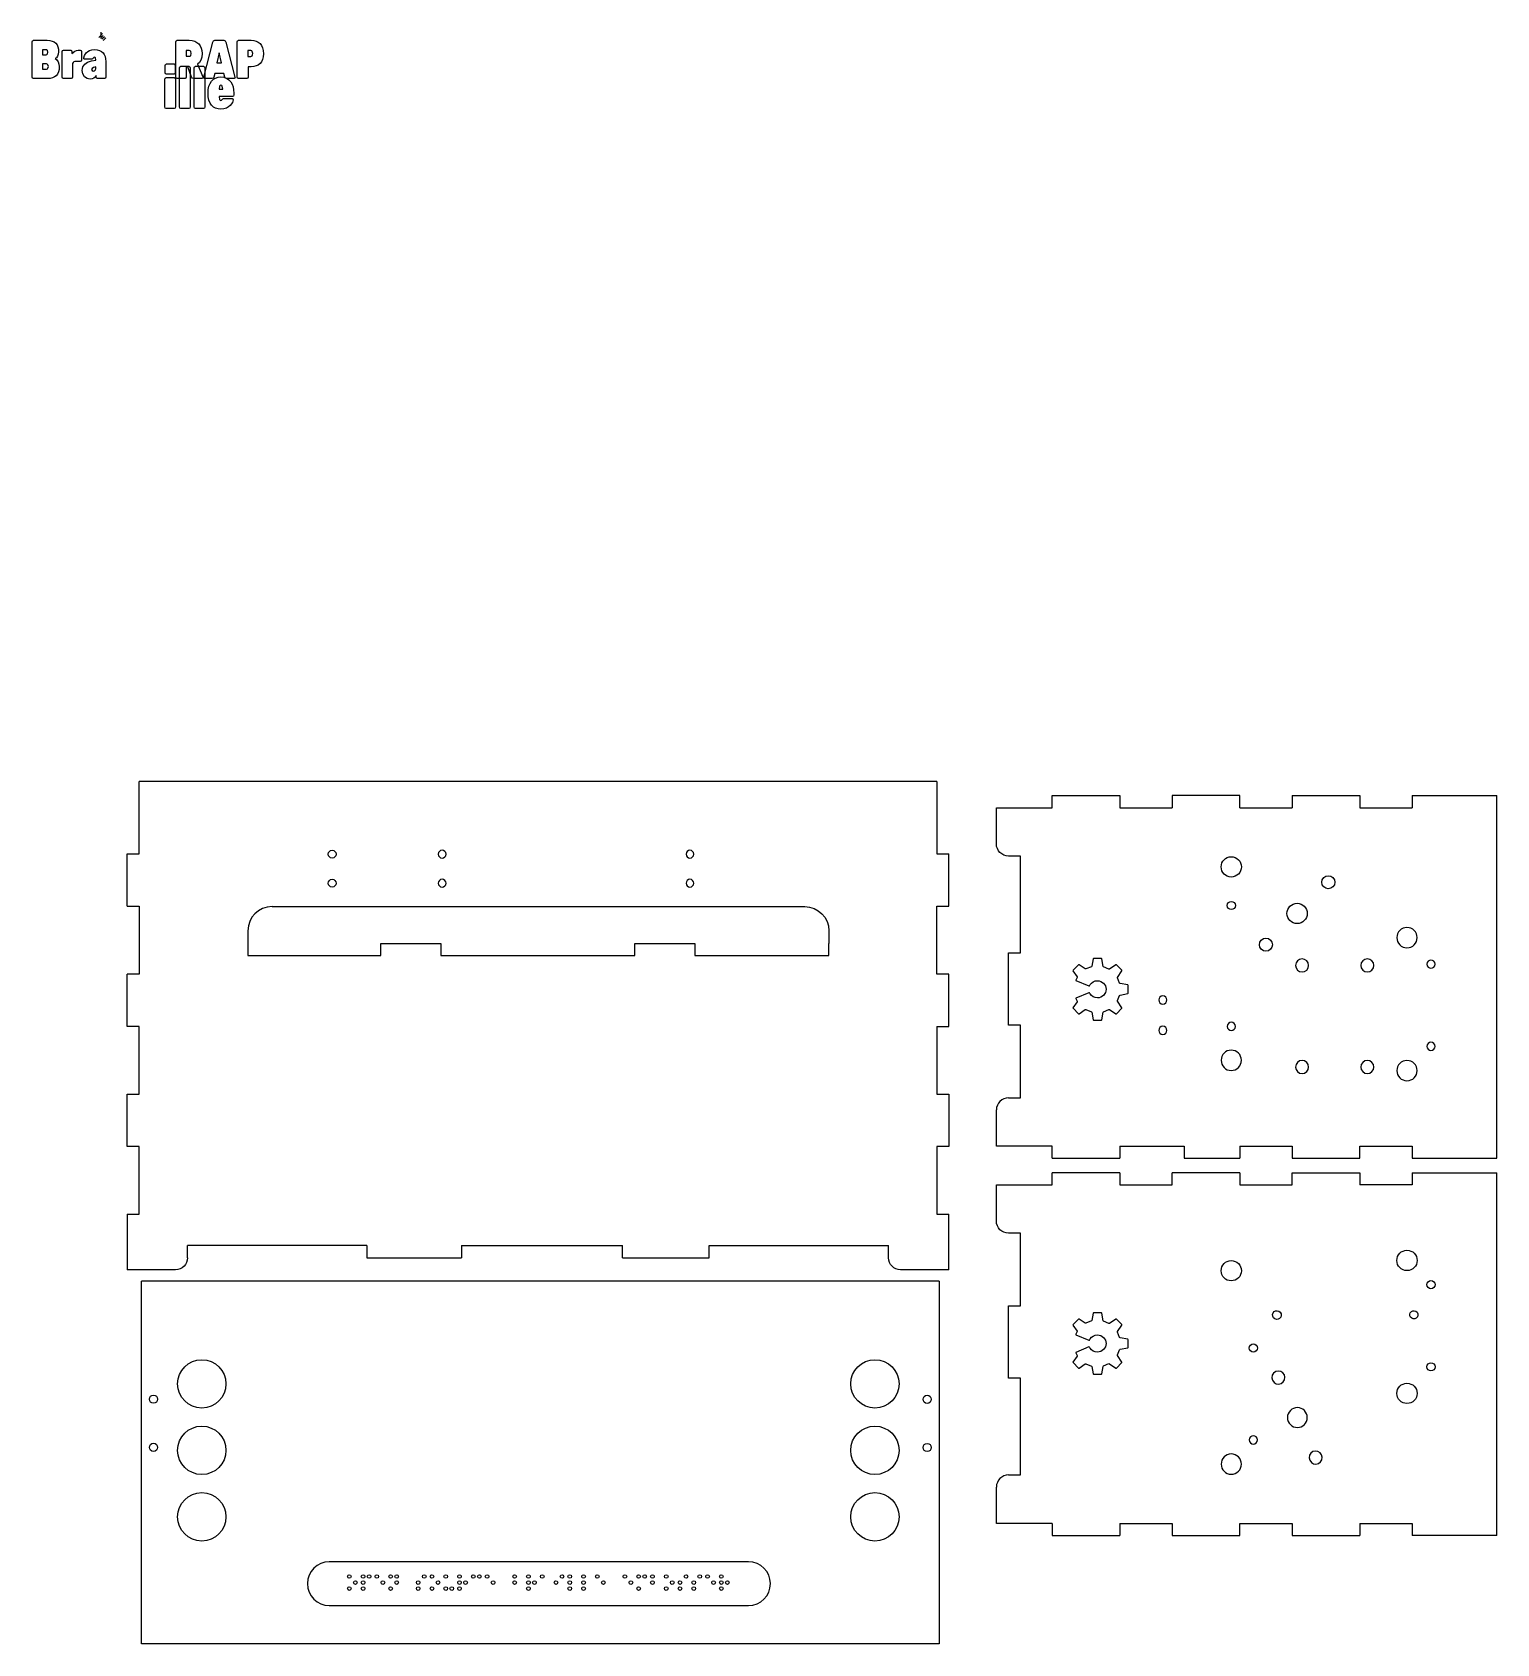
# Model space of a CAD drawing. Extents: x -30 to 616, y -329 to 382.
import ezdxf

# ---------------------------------------------------------------- set-up
doc = ezdxf.new("R2010")
doc.units = 0

msp = doc.modelspace()

# ---------------------------------------------------------------- linework, layer by layer
at = {"layer": 'D_U+00E9coupe V5'}
for p, q in [((368.997, 51.5052), (16.9973, 51.5052)), ((16.9973, 19.5052), (16.9973, 51.5052)), ((368.997, 51.5052), (368.997, 19.5052)), ((419.797, 45.2386), (449.664, 45.2386)), ((419.797, 39.9052), (419.797, 45.2386)), ((449.664, 45.2386), (449.664, 39.9052)), ((502.641, 45.2386), (472.775, 45.2386)), ((472.775, 45.2386), (472.775, 39.9052)), ((502.641, 39.9052), (502.641, 45.2386)), ((525.752, 45.2386), (555.619, 45.2386)), ((525.752, 45.2386), (525.752, 39.9052)), ((555.619, 45.2386), (555.619, 39.9052)), ((578.73, 45.2386), (616.063, 45.2386)), ((578.73, 45.2386), (578.73, 39.9052)), ((616.063, -114.761), (616.063, 45.2386)), ((395.264, 39.9052), (419.797, 39.9052)), ((395.264, 23.9053), (395.264, 39.9052)), ((449.664, 39.9052), (472.775, 39.9052)), ((502.641, 39.9052), (525.752, 39.9052)), ((555.619, 39.9052), (578.73, 39.9052)), ((395.372034, 22.830393), (395.26368, 23.90525)), ((395.682797, 21.829269), (395.372034, 22.830393)), ((396.174525, 20.923322), (395.682797, 21.829269)), ((11.6639, 19.5052), (16.9973, 19.5052)), ((11.6639, -3.60585), (11.6639, 19.5052)), ((100.43866, 19.398), (100.572779, 20.062313)), ((100.572779, 18.733693), (100.43866, 19.398)), ((100.572779, 20.062313), (100.938536, 20.604802)), ((100.938536, 18.191214), (100.572779, 18.733693)), ((100.938536, 20.604802), (101.481027, 20.970559)), ((101.481027, 17.825466), (100.938536, 18.191214)), ((101.481027, 20.970559), (102.14535, 21.10468)), ((102.14535, 17.69135), (101.481027, 17.825466)), ((102.14535, 21.10468), (102.809652, 20.970559)), ((102.80965, 17.825466), (102.14535, 17.69135)), ((103.352129, 18.191213), (102.80965, 17.825466)), ((102.809652, 20.970559), (103.352131, 20.604802)), ((103.717881, 18.733691), (103.352129, 18.191213)), ((103.352131, 20.604802), (103.717882, 20.062313)), ((103.852, 19.398), (103.717881, 18.733691)), ((103.717882, 20.062313), (103.852, 19.398)), ((103.852, 19.398), (103.852, 19.398)), ((103.852, 19.398), (103.852, 19.398)), ((149.106769, 20.062313), (148.97265, 19.398)), ((148.97265, 19.398), (149.106769, 18.733691)), ((149.472526, 20.604802), (149.106769, 20.062313)), ((149.106769, 18.733691), (149.472526, 18.191213)), ((150.015017, 20.970559), (149.472526, 20.604802)), ((149.472526, 18.191213), (150.015017, 17.825466)), ((150.67934, 21.10468), (150.015017, 20.970559)), ((150.015017, 17.825466), (150.67934, 17.69135)), ((151.343644, 20.970559), (150.67934, 21.10468)), ((150.67934, 17.69135), (151.343642, 17.825466)), ((151.343642, 17.825466), (151.886124, 18.191214)), ((151.886126, 20.604802), (151.343644, 20.970559)), ((151.886124, 18.191214), (152.25188, 18.733693)), ((152.25188, 20.062313), (151.886126, 20.604802)), ((152.386, 19.398), (152.25188, 20.062313)), ((152.25188, 18.733693), (152.386, 19.398)), ((152.386, 19.398), (152.386, 19.398)), ((152.386, 19.398), (152.386, 19.398)), ((258.439778, 20.062313), (258.30566, 19.398)), ((258.30566, 19.398), (258.439779, 18.733691)), ((258.80553, 20.604802), (258.439778, 20.062313)), ((258.439779, 18.733691), (258.805531, 18.191213)), ((259.348009, 20.970559), (258.80553, 20.604802)), ((258.805531, 18.191213), (259.34801, 17.825466)), ((260.01231, 21.10468), (259.348009, 20.970559)), ((259.34801, 17.825466), (260.01231, 17.69135)), ((260.676632, 20.970559), (260.01231, 21.10468)), ((260.01231, 17.69135), (260.676632, 17.825466)), ((261.219123, 20.604802), (260.676632, 20.970559)), ((260.676632, 17.825466), (261.219123, 18.191214)), ((261.58488, 20.062313), (261.219123, 20.604802)), ((261.219123, 18.191214), (261.58488, 18.733693)), ((261.719, 19.398), (261.58488, 20.062313)), ((261.58488, 18.733693), (261.719, 19.398)), ((261.719, 19.398), (261.719, 19.398)), ((261.719, 19.398), (261.719, 19.398)), ((368.997, 19.5052), (374.33, 19.5052)), ((374.33, -3.60585), (374.33, 19.5052)), ((396.82577, 20.134001), (396.174525, 20.923322)), ((397.615086, 19.482752), (396.82577, 20.134001)), ((398.521028, 18.991021), (397.615086, 19.482752)), ((399.522148, 18.680255), (398.521028, 18.991021)), ((400.597, 18.5719), (399.522148, 18.680255)), ((405.93, 18.5719), (400.597, 18.5719)), ((405.93, -24.0947), (405.93, 18.5719)), ((494.42401, 13.78275), (494.515027, 14.685618)), ((494.515027, 14.685618), (494.776068, 15.526556)), ((494.776068, 15.526556), (495.189119, 16.287546)), ((495.189119, 16.287546), (495.736165, 16.950574)), ((495.736165, 16.950574), (496.399191, 17.497623)), ((496.399191, 17.497623), (497.160182, 17.910677)), ((497.160182, 17.910677), (498.001123, 18.171722)), ((498.001123, 18.171722), (498.904, 18.26274)), ((498.904, 18.26274), (499.806868, 18.171722)), ((499.806868, 18.171722), (500.647806, 17.910677)), ((500.647806, 17.910677), (501.408796, 17.497623)), ((501.408796, 17.497623), (502.071824, 16.950574)), ((502.071824, 16.950574), (502.618873, 16.287546)), ((502.618873, 16.287546), (503.031927, 15.526556)), ((503.031927, 15.526556), (503.292972, 14.685618)), ((503.292972, 14.685618), (503.38399, 13.78275)), ((100.43866, 6.59805), (100.572779, 7.26237)), ((100.572779, 7.26237), (100.938536, 7.804847)), ((100.938536, 7.804847), (101.481027, 8.170588)), ((101.481027, 8.170588), (102.14535, 8.3047)), ((102.14535, 8.3047), (102.809652, 8.170588)), ((102.809652, 8.170588), (103.352131, 7.804846)), ((103.352131, 7.804846), (103.717882, 7.262369)), ((103.717882, 7.262369), (103.852, 6.59805)), ((149.106769, 7.262369), (148.97265, 6.59805)), ((149.472526, 7.804846), (149.106769, 7.262369)), ((150.015017, 8.170588), (149.472526, 7.804846)), ((150.67934, 8.3047), (150.015017, 8.170588)), ((151.343644, 8.170588), (150.67934, 8.3047)), ((151.886126, 7.804847), (151.343644, 8.170588)), ((152.25188, 7.26237), (151.886126, 7.804847)), ((152.386, 6.59805), (152.25188, 7.26237)), ((258.439778, 7.262369), (258.30566, 6.59805)), ((258.80553, 7.804846), (258.439778, 7.262369)), ((259.348009, 8.170588), (258.80553, 7.804846)), ((260.01231, 8.3047), (259.348009, 8.170588)), ((260.676632, 8.170588), (260.01231, 8.3047)), ((261.219123, 7.804847), (260.676632, 8.170588)), ((261.58488, 7.26237), (261.219123, 7.804847)), ((261.719, 6.59805), (261.58488, 7.26237)), ((494.515027, 12.879882), (494.42401, 13.78275)), ((494.776068, 12.038944), (494.515027, 12.879882)), ((495.189119, 11.277954), (494.776068, 12.038944)), ((495.736165, 10.614926), (495.189119, 11.277954)), ((496.399191, 10.067877), (495.736165, 10.614926)), ((497.160182, 9.654823), (496.399191, 10.067877)), ((498.001123, 9.393778), (497.160182, 9.654823)), ((498.904, 9.30276), (498.001123, 9.393778)), ((499.806868, 9.393778), (498.904, 9.30276)), ((498.904, 9.30276), (498.904, 9.30276)), ((498.904, 9.30276), (498.904, 9.30276)), ((500.647806, 9.654823), (499.806868, 9.393778)), ((501.408796, 10.067877), (500.647806, 9.654823)), ((502.071824, 10.614926), (501.408796, 10.067877)), ((502.618873, 11.277954), (502.071824, 10.614926)), ((503.031927, 12.038944), (502.618873, 11.277954)), ((503.292972, 12.879882), (503.031927, 12.038944)), ((503.38399, 13.78275), (503.292972, 12.879882)), ((538.837523, 6.998133), (539.048414, 8.081892)), ((539.048414, 8.081892), (539.68108, 9.034618)), ((539.68108, 9.034618), (540.633797, 9.667233)), ((540.633797, 9.667233), (541.717536, 9.878099)), ((541.717536, 9.878099), (542.801277, 9.66721)), ((542.801277, 9.66721), (543.754, 9.034562)), ((543.754, 9.034562), (543.754, 9.034562)), ((543.754, 9.034562), (543.754, 9.03456)), ((543.754, 9.03456), (544.386645, 8.081838)), ((544.386645, 8.081838), (544.597518, 6.99809)), ((100.572779, 5.933731), (100.43866, 6.59805)), ((100.938536, 5.391254), (100.572779, 5.933731)), ((101.481027, 5.025512), (100.938536, 5.391254)), ((102.14535, 4.8914), (101.481027, 5.025512)), ((102.80965, 5.025512), (102.14535, 4.8914)), ((103.352129, 5.391253), (102.80965, 5.025512)), ((103.717881, 5.93373), (103.352129, 5.391253)), ((103.852, 6.59805), (103.717881, 5.93373)), ((103.852, 6.59805), (103.852, 6.59805)), ((103.852, 6.59805), (103.852, 6.59805)), ((148.97265, 6.59805), (149.106769, 5.93373)), ((149.106769, 5.93373), (149.472526, 5.391253)), ((149.472526, 5.391253), (150.015017, 5.025512)), ((150.015017, 5.025512), (150.67934, 4.8914)), ((150.67934, 4.8914), (151.343642, 5.025512)), ((151.343642, 5.025512), (151.886124, 5.391254)), ((151.886124, 5.391254), (152.25188, 5.933731)), ((152.25188, 5.933731), (152.386, 6.59805)), ((152.386, 6.59805), (152.386, 6.59805)), ((152.386, 6.59805), (152.386, 6.59805)), ((258.30566, 6.59805), (258.439779, 5.93373)), ((258.439779, 5.93373), (258.805531, 5.391253)), ((258.805531, 5.391253), (259.34801, 5.025512)), ((259.34801, 5.025512), (260.01231, 4.8914)), ((260.01231, 4.8914), (260.676632, 5.025512)), ((260.676632, 5.025512), (261.219123, 5.391254)), ((261.219123, 5.391254), (261.58488, 5.933731)), ((261.58488, 5.933731), (261.719, 6.59805)), ((261.719, 6.59805), (261.719, 6.59805)), ((261.719, 6.59805), (261.719, 6.59805)), ((539.048403, 5.914374), (538.837523, 6.998133)), ((539.681052, 4.961648), (539.048403, 5.914374)), ((540.633774, 4.328999), (539.681052, 4.961648)), ((541.717516, 4.118114), (540.633774, 4.328999)), ((542.801255, 4.328988), (541.717516, 4.118114)), ((543.753972, 4.96162), (542.801255, 4.328988)), ((544.386625, 5.914342), (543.753972, 4.96162)), ((544.597518, 6.99809), (544.386625, 5.914342)), ((11.6639, -3.60585), (16.9973, -3.60585)), ((16.9973, -3.60585), (16.9973, -33.4725)), ((68.056564, -6.872186), (66.75408, -8.450829)), ((69.63519, -5.569686), (68.056564, -6.872186)), ((71.447065, -4.586223), (69.63519, -5.569686)), ((73.4493, -3.96469), (71.447065, -4.586223)), ((75.599, -3.74798), (73.4493, -3.96469)), ((75.599, -3.74798), (310.691, -3.74798)), ((310.691, -3.74798), (312.840698, -3.96469)), ((312.840698, -3.96469), (314.84293, -4.586223)), ((314.84293, -4.586223), (316.654806, -5.569686)), ((316.654806, -5.569686), (318.233432, -6.872186)), ((318.233432, -6.872186), (319.535917, -8.450829)), ((368.997, -33.4725), (368.997, -3.60585)), ((368.997, -3.60585), (374.33, -3.60585)), ((497.09067, -3.26109), (497.233168, -2.555266)), ((497.233168, -3.966915), (497.09067, -3.26109)), ((497.233168, -2.555266), (497.621776, -1.978877)), ((497.621776, -4.543303), (497.233168, -3.966915)), ((497.621776, -1.978877), (498.198164, -1.590262)), ((498.198164, -4.931918), (497.621776, -4.543303)), ((498.198164, -1.590262), (498.904, -1.44776)), ((498.904, -5.07442), (498.198164, -4.931918)), ((498.904, -1.44776), (499.609824, -1.590262)), ((499.609825, -4.931917), (498.904, -5.07442)), ((498.904, -5.07442), (498.904, -5.07442)), ((498.904, -5.07442), (498.904, -5.07442)), ((499.609824, -1.590262), (500.186213, -1.978877)), ((500.186213, -4.543303), (499.609825, -4.931917)), ((500.186213, -1.978877), (500.574827, -2.555265)), ((500.574828, -3.966914), (500.186213, -4.543303)), ((500.574827, -2.555265), (500.71733, -3.26109)), ((500.71733, -3.26109), (500.574828, -3.966914)), ((523.47301, -6.76691), (523.564028, -5.864042)), ((523.564028, -7.669787), (523.47301, -6.76691)), ((523.564028, -5.864042), (523.825073, -5.023104)), ((523.825073, -5.023104), (524.238127, -4.262114)), ((524.238127, -4.262114), (524.785176, -3.599086)), ((524.785176, -3.599086), (525.448204, -3.052037)), ((525.448204, -3.052037), (526.209194, -2.638983)), ((526.209194, -2.638983), (527.050132, -2.377938)), ((527.050132, -2.377938), (527.953, -2.28692)), ((527.953, -2.28692), (528.855887, -2.377938)), ((528.855887, -2.377938), (529.696836, -2.638983)), ((529.696836, -2.638983), (530.457832, -3.052037)), ((530.457832, -3.052037), (531.120861, -3.599086)), ((531.120861, -3.599086), (531.667909, -4.262114)), ((531.667909, -4.262114), (532.080961, -5.023104)), ((532.080961, -5.023104), (532.342003, -5.864042)), ((532.342003, -5.864042), (532.43302, -6.76691)), ((532.43302, -6.76691), (532.342003, -7.669787)), ((65.149106, -12.26497), (64.9324, -14.41468)), ((65.77063, -10.262721), (65.149106, -12.26497)), ((66.75408, -8.450829), (65.77063, -10.262721)), ((319.535917, -8.450829), (320.519368, -10.262721)), ((320.519368, -10.262721), (321.140893, -12.26497)), ((321.140893, -12.26497), (321.3576, -14.41468)), ((523.825073, -8.510728), (523.564028, -7.669787)), ((524.238127, -9.271719), (523.825073, -8.510728)), ((524.785176, -9.934745), (524.238127, -9.271719)), ((525.448204, -10.481791), (524.785176, -9.934745)), ((526.209194, -10.894842), (525.448204, -10.481791)), ((527.050132, -11.155883), (526.209194, -10.894842)), ((527.953, -11.2469), (527.050132, -11.155883)), ((528.855887, -11.155883), (527.953, -11.2469)), ((527.953, -11.2469), (527.953, -11.2469)), ((527.953, -11.2469), (527.953, -11.2469)), ((529.696836, -10.894842), (528.855887, -11.155883)), ((530.457832, -10.481791), (529.696836, -10.894842)), ((531.120861, -9.934745), (530.457832, -10.481791)), ((531.667909, -9.271719), (531.120861, -9.934745)), ((532.080961, -8.510728), (531.667909, -9.271719)), ((532.342003, -7.669787), (532.080961, -8.510728)), ((573.939204, -13.71868), (573.276176, -14.265734)), ((574.700194, -13.305624), (573.939204, -13.71868)), ((575.541132, -13.044578), (574.700194, -13.305624)), ((576.444, -12.95356), (575.541132, -13.044578)), ((577.346886, -13.044578), (576.444, -12.95356)), ((578.187831, -13.305624), (577.346886, -13.044578)), ((578.948823, -13.71868), (578.187831, -13.305624)), ((579.611846, -14.265734), (578.948823, -13.71868)), ((64.9324, -14.4146), (64.9324, -25.2947)), ((123.664, -19.9614), (150.162, -19.9614)), ((123.664, -25.2947), (123.664, -19.9614)), ((150.162, -19.9614), (150.162, -25.2947)), ((235.664, -19.9614), (262.162, -19.9614)), ((235.664, -25.2947), (235.664, -19.9614)), ((262.162, -19.9614), (262.162, -25.2947)), ((321.348, -19.9614), (321.358, -19.9614)), ((321.348, -25.2947), (321.348, -19.9614)), ((321.358, -14.4146), (321.358, -19.9614)), ((511.307523, -20.531842), (511.518414, -19.448093)), ((511.518403, -21.61559), (511.307523, -20.531842)), ((511.518414, -19.448093), (512.15108, -18.495372)), ((512.15108, -18.495372), (513.103797, -17.86274)), ((513.103797, -17.86274), (514.187536, -17.651865)), ((514.187536, -17.651865), (515.271277, -17.862751)), ((515.271277, -17.862751), (516.224, -18.4954)), ((516.224, -18.4954), (516.856645, -19.448122)), ((516.224, -18.4954), (516.224, -18.4954)), ((516.224, -18.4954), (516.224, -18.4954)), ((517.067518, -20.53187), (516.856625, -21.615618)), ((516.856645, -19.448122), (517.067518, -20.53187)), ((572.055028, -16.530722), (571.96401, -17.43361)), ((571.96401, -17.43361), (572.055028, -18.336478)), ((572.316073, -15.68977), (572.055028, -16.530722)), ((572.055028, -18.336478), (572.316073, -19.177416)), ((572.729127, -14.928768), (572.316073, -15.68977)), ((572.316073, -19.177416), (572.729127, -19.938406)), ((573.276176, -14.265734), (572.729127, -14.928768)), ((572.729127, -19.938406), (573.276176, -20.601434)), ((573.276176, -20.601434), (573.939204, -21.148483)), ((573.939204, -21.148483), (574.700194, -21.561537)), ((578.187831, -21.561537), (578.948823, -21.148483)), ((578.948823, -21.148483), (579.611846, -20.601434)), ((580.158889, -14.928768), (579.611846, -14.265734)), ((579.611846, -20.601434), (580.158889, -19.938406)), ((580.571936, -15.68977), (580.158889, -14.928768)), ((580.158889, -19.938406), (580.571936, -19.177416)), ((580.832974, -16.530722), (580.571936, -15.68977)), ((580.571936, -19.177416), (580.832974, -18.336478)), ((580.92399, -17.43361), (580.832974, -16.530722)), ((580.832974, -18.336478), (580.92399, -17.43361)), ((64.9324, -25.2947), (123.664, -25.2947)), ((150.162, -25.2947), (235.664, -25.2947)), ((262.162, -25.2947), (321.348, -25.2947)), ((400.597, -24.0947), (405.93, -24.0947)), ((400.597, -56.0947), (400.597, -24.0947)), ((512.151052, -22.568312), (511.518403, -21.61559)), ((513.103774, -23.200961), (512.151052, -22.568312)), ((514.187516, -23.411846), (513.103774, -23.200961)), ((515.271255, -23.200972), (514.187516, -23.411846)), ((516.223972, -22.56834), (515.271255, -23.200972)), ((516.856625, -21.615618), (516.223972, -22.56834)), ((528.099544, -27.6635), (527.482322, -28.578937)), ((529.014994, -27.0463), (528.099544, -27.6635)), ((530.13601, -26.81998), (529.014994, -27.0463)), ((531.25703, -27.046305), (530.13601, -26.81998)), ((532.172469, -27.663515), (531.25703, -27.046305)), ((532.789675, -28.578962), (532.172469, -27.663515)), ((556.899566, -27.663711), (556.282347, -28.57915)), ((557.815002, -27.046505), (556.899566, -27.663711)), ((558.93601, -26.82018), (557.815002, -27.046505)), ((560.057043, -27.046522), (558.93601, -26.82018)), ((560.97248, -27.663737), (560.057043, -27.046522)), ((561.58968, -28.579179), (560.97248, -27.663737)), ((574.700194, -21.561537), (575.541132, -21.822582)), ((575.541132, -21.822582), (576.444, -21.9136)), ((576.444, -21.9136), (577.346886, -21.822582)), ((576.444, -21.9136), (576.444, -21.9136)), ((576.444, -21.9136), (576.444, -21.9136)), ((577.346886, -21.822582), (578.187831, -21.561537)), ((585.351173, -28.423005), (585.20867, -29.12883)), ((585.739788, -27.846617), (585.351173, -28.423005)), ((586.316176, -27.458002), (585.739788, -27.846617)), ((587.022, -27.3155), (586.316176, -27.458002)), ((587.727836, -27.458002), (587.022, -27.3155)), ((587.022, -27.3155), (587.022, -27.3155)), ((587.022, -27.3155), (587.022, -27.3155)), ((588.304224, -27.846618), (587.727836, -27.458002)), ((588.692832, -28.423006), (588.304224, -27.846618)), ((588.83533, -29.12883), (588.692832, -28.423006)), ((16.9973, -33.4725), (11.6639, -33.4725)), ((11.6639, -56.5836), (11.6639, -33.4725)), ((374.33, -33.4725), (368.997, -33.4725)), ((374.33, -56.5836), (374.33, -33.4725)), ((527.482322, -28.578937), (527.25599, -29.69997)), ((527.25599, -29.69997), (527.482315, -30.820991)), ((527.482315, -30.820991), (528.099521, -31.736432)), ((528.099521, -31.736432), (529.01496, -32.353648)), ((529.01496, -32.353648), (530.13598, -32.57999)), ((530.13598, -32.57999), (531.257005, -32.353665)), ((531.257005, -32.353665), (532.172454, -31.736459)), ((532.172454, -31.736459), (532.789671, -30.82102)), ((532.789671, -30.82102), (533.016, -29.7)), ((533.016, -29.7), (532.789675, -28.578962)), ((533.016, -29.7), (533.016, -29.7)), ((533.016, -29.7), (533.016, -29.7)), ((556.282347, -28.57915), (556.05599, -29.70017)), ((556.05599, -29.70017), (556.282315, -30.821207)), ((556.282315, -30.821207), (556.899521, -31.736655)), ((556.899521, -31.736655), (557.81496, -32.353865)), ((557.81496, -32.353865), (558.93598, -32.58019)), ((558.93598, -32.58019), (560.057018, -32.353882)), ((560.057018, -32.353882), (560.972465, -31.736681)), ((560.972465, -31.736681), (561.589675, -30.821237)), ((561.589675, -30.821237), (561.816, -29.7002)), ((561.816, -29.7002), (561.58968, -28.579179)), ((561.816, -29.7002), (561.816, -29.7002)), ((561.816, -29.7002), (561.816, -29.7002)), ((585.20867, -29.12883), (585.351172, -29.834666)), ((585.351172, -29.834666), (585.739787, -30.411054)), ((585.739787, -30.411054), (586.316175, -30.799662)), ((586.316175, -30.799662), (587.022, -30.94216)), ((587.022, -30.94216), (587.727836, -30.799662)), ((587.727836, -30.799662), (588.304224, -30.411054)), ((588.304224, -30.411054), (588.692832, -29.834666)), ((588.692832, -29.834666), (588.83533, -29.12883)), ((467.042843, -44.211975), (466.90034, -44.9178)), ((466.90034, -44.9178), (467.042842, -45.623636)), ((467.042842, -45.623636), (467.431457, -46.200024)), ((467.431457, -43.635587), (467.042843, -44.211975)), ((468.007846, -43.246972), (467.431457, -43.635587)), ((467.431457, -46.200024), (468.007845, -46.588632)), ((468.007845, -46.588632), (468.71367, -46.73113)), ((468.71367, -43.10447), (468.007846, -43.246972)), ((469.419506, -43.246972), (468.71367, -43.10447)), ((468.71367, -46.73113), (469.419506, -46.588632)), ((469.995894, -43.635587), (469.419506, -43.246972)), ((469.419506, -46.588632), (469.995894, -46.200024)), ((470.384502, -44.211976), (469.995894, -43.635587)), ((469.995894, -46.200024), (470.384502, -45.623636)), ((470.527, -44.9178), (470.384502, -44.211976)), ((470.384502, -45.623636), (470.527, -44.9178)), ((470.527, -44.9178), (470.527, -44.9178)), ((470.527, -44.9178), (470.527, -44.9178)), ((16.9973, -56.5836), (11.6639, -56.5836)), ((16.9973, -86.4502), (16.9973, -56.5836)), ((368.997, -56.5836), (368.997, -86.4502)), ((368.997, -56.5836), (374.33, -56.5836)), ((405.93, -56.0947), (400.597, -56.0947)), ((405.93, -88.0947), (405.93, -56.0947)), ((468.007846, -56.662172), (467.431457, -57.050787)), ((468.71367, -56.51967), (468.007846, -56.662172)), ((469.419506, -56.662172), (468.71367, -56.51967)), ((469.995894, -57.050787), (469.419506, -56.662172)), ((497.233168, -55.888545), (497.09067, -56.59437)), ((497.09067, -56.59437), (497.233168, -57.300194)), ((497.621776, -55.312157), (497.233168, -55.888545)), ((498.198164, -54.923542), (497.621776, -55.312157)), ((498.904, -54.78104), (498.198164, -54.923542)), ((499.609825, -54.923542), (498.904, -54.78104)), ((500.186213, -55.312157), (499.609825, -54.923542)), ((500.574828, -55.888546), (500.186213, -55.312157)), ((500.574827, -57.300195), (500.71733, -56.59437)), ((500.71733, -56.59437), (500.574828, -55.888546)), ((467.042843, -57.627175), (466.90034, -58.333)), ((466.90034, -58.333), (467.042842, -59.038836)), ((467.042842, -59.038836), (467.431457, -59.615224)), ((467.431457, -57.050787), (467.042843, -57.627175)), ((467.431457, -59.615224), (468.007845, -60.003832)), ((468.007845, -60.003832), (468.71367, -60.14633)), ((468.71367, -60.14633), (469.419506, -60.003832)), ((469.419506, -60.003832), (469.995894, -59.615224)), ((470.384502, -57.627176), (469.995894, -57.050787)), ((469.995894, -59.615224), (470.384502, -59.038836)), ((470.527, -58.333), (470.384502, -57.627176)), ((470.384502, -59.038836), (470.527, -58.333)), ((470.527, -58.333), (470.527, -58.333)), ((470.527, -58.333), (470.527, -58.333)), ((497.233168, -57.300194), (497.621776, -57.876582)), ((497.621776, -57.876582), (498.198164, -58.265197)), ((498.198164, -58.265197), (498.904, -58.4077)), ((498.904, -58.4077), (499.609824, -58.265198)), ((498.904, -58.4077), (498.904, -58.4077)), ((498.904, -58.4077), (498.904, -58.4077)), ((499.609824, -58.265198), (500.186213, -57.876583)), ((500.186213, -57.876583), (500.574827, -57.300195)), ((586.316176, -63.724602), (585.739788, -64.113217)), ((587.022, -63.5821), (586.316176, -63.724602)), ((587.727836, -63.724602), (587.022, -63.5821)), ((587.022, -63.5821), (587.022, -63.5821)), ((587.022, -63.5821), (587.022, -63.5821)), ((588.304224, -64.113217), (587.727836, -63.724602)), ((494.515027, -70.647624), (494.42401, -71.55051)), ((494.776068, -69.806679), (494.515027, -70.647624)), ((495.189119, -69.045687), (494.776068, -69.806679)), ((495.736165, -68.382664), (495.189119, -69.045687)), ((496.399191, -67.835621), (495.736165, -68.382664)), ((497.160182, -67.422574), (496.399191, -67.835621)), ((498.001123, -67.161536), (497.160182, -67.422574)), ((498.904, -67.07052), (498.001123, -67.161536)), ((499.806868, -67.161536), (498.904, -67.07052)), ((500.647806, -67.422574), (499.806868, -67.161536)), ((501.408796, -67.835621), (500.647806, -67.422574)), ((502.071824, -68.382664), (501.408796, -67.835621)), ((502.618873, -69.045687), (502.071824, -68.382664)), ((503.031927, -69.806679), (502.618873, -69.045687)), ((503.292972, -70.647624), (503.031927, -69.806679)), ((503.38399, -71.55051), (503.292972, -70.647624)), ((585.351173, -64.689605), (585.20867, -65.39543)), ((585.20867, -65.39543), (585.351172, -66.101254)), ((585.351172, -66.101254), (585.739787, -66.677642)), ((585.739788, -64.113217), (585.351173, -64.689605)), ((585.739787, -66.677642), (586.316175, -67.066257)), ((586.316175, -67.066257), (587.022, -67.20876)), ((587.022, -67.20876), (587.727836, -67.066258)), ((587.727836, -67.066258), (588.304224, -66.677643)), ((588.692832, -64.689606), (588.304224, -64.113217)), ((588.304224, -66.677643), (588.692832, -66.101255)), ((588.83533, -65.39543), (588.692832, -64.689606)), ((588.692832, -66.101255), (588.83533, -65.39543)), ((494.42401, -71.55051), (494.515027, -72.453378)), ((494.515027, -72.453378), (494.776068, -73.294316)), ((494.776068, -73.294316), (495.189119, -74.055306)), ((495.189119, -74.055306), (495.736165, -74.718334)), ((495.736165, -74.718334), (496.399191, -75.265383)), ((496.399191, -75.265383), (497.160182, -75.678437)), ((497.160182, -75.678437), (498.001123, -75.939482)), ((498.001123, -75.939482), (498.904, -76.0305)), ((498.904, -76.0305), (499.806868, -75.939482)), ((498.904, -76.0305), (498.904, -76.0305)), ((498.904, -76.0305), (498.904, -76.0305)), ((499.806868, -75.939482), (500.647806, -75.678437)), ((500.647806, -75.678437), (501.408796, -75.265383)), ((501.408796, -75.265383), (502.071824, -74.718334)), ((502.071824, -74.718334), (502.618873, -74.055306)), ((502.618873, -74.055306), (503.031927, -73.294316)), ((503.031927, -73.294316), (503.292972, -72.453378)), ((503.292972, -72.453378), (503.38399, -71.55051)), ((527.482322, -73.378937), (527.25599, -74.49994)), ((527.25599, -74.49994), (527.482315, -75.620965)), ((527.482315, -75.620965), (528.099521, -76.536414)), ((528.099544, -72.463507), (527.482322, -73.378937)), ((528.099521, -76.536414), (529.01496, -77.153631)), ((529.014994, -71.846304), (528.099544, -72.463507)), ((529.01496, -77.153631), (530.13598, -77.37996)), ((530.13601, -71.61998), (529.014994, -71.846304)), ((530.13598, -77.37996), (531.257005, -77.153636)), ((531.25703, -71.846309), (530.13601, -71.61998)), ((531.257005, -77.153636), (532.172454, -76.536432)), ((532.172469, -72.463526), (531.25703, -71.846309)), ((532.172454, -76.536432), (532.789671, -75.621003)), ((532.789675, -73.378975), (532.172469, -72.463526)), ((532.789671, -75.621003), (533.016, -74.5)), ((533.016, -74.5), (532.789675, -73.378975)), ((533.016, -74.5), (533.016, -74.5)), ((533.016, -74.5), (533.016, -74.5)), ((556.282347, -73.379104), (556.05599, -74.50014)), ((556.05599, -74.50014), (556.282315, -75.62116)), ((556.282315, -75.62116), (556.899521, -76.536599)), ((556.899566, -72.463664), (556.282347, -73.379104)), ((556.899521, -76.536599), (557.81496, -77.153805)), ((557.815002, -71.846472), (556.899566, -72.463664)), ((557.81496, -77.153805), (558.93598, -77.38013)), ((558.93601, -71.62018), (557.815002, -71.846472)), ((558.93598, -77.38013), (560.057018, -77.153823)), ((560.057043, -71.846505), (558.93601, -71.62018)), ((560.057018, -77.153823), (560.972465, -76.536628)), ((560.97248, -72.463715), (560.057043, -71.846505)), ((560.972465, -76.536628), (561.589675, -75.621202)), ((561.58968, -73.379163), (560.97248, -72.463715)), ((561.589675, -75.621202), (561.816, -74.5002)), ((561.816, -74.5002), (561.58968, -73.379163)), ((561.816, -74.5002), (561.816, -74.5002)), ((561.816, -74.5002), (561.816, -74.5002)), ((572.055028, -75.197324), (571.96401, -76.10021)), ((571.96401, -76.10021), (572.055028, -77.003078)), ((572.316073, -74.356379), (572.055028, -75.197324)), ((572.055028, -77.003078), (572.316073, -77.844016)), ((572.729127, -73.595387), (572.316073, -74.356379)), ((572.316073, -77.844016), (572.729127, -78.605006)), ((573.276176, -72.932364), (572.729127, -73.595387)), ((573.939204, -72.385321), (573.276176, -72.932364)), ((574.700194, -71.972274), (573.939204, -72.385321)), ((575.541132, -71.711236), (574.700194, -71.972274)), ((576.444, -71.62022), (575.541132, -71.711236)), ((577.346886, -71.711236), (576.444, -71.62022)), ((578.187831, -71.972274), (577.346886, -71.711236)), ((578.948823, -72.385321), (578.187831, -71.972274)), ((579.611846, -72.932364), (578.948823, -72.385321)), ((580.158889, -73.595387), (579.611846, -72.932364)), ((580.571936, -74.356379), (580.158889, -73.595387)), ((580.158889, -78.605006), (580.571936, -77.844016)), ((580.832974, -75.197324), (580.571936, -74.356379)), ((580.571936, -77.844016), (580.832974, -77.003078)), ((580.92399, -76.10021), (580.832974, -75.197324)), ((580.832974, -77.003078), (580.92399, -76.10021)), ((572.729127, -78.605006), (573.276176, -79.268034)), ((573.276176, -79.268034), (573.939204, -79.815083)), ((573.939204, -79.815083), (574.700194, -80.228137)), ((574.700194, -80.228137), (575.541132, -80.489182)), ((575.541132, -80.489182), (576.444, -80.5802)), ((576.444, -80.5802), (577.346886, -80.489182)), ((576.444, -80.5802), (576.444, -80.5802)), ((576.444, -80.5802), (576.444, -80.5802)), ((577.346886, -80.489182), (578.187831, -80.228137)), ((578.187831, -80.228137), (578.948823, -79.815083)), ((578.948823, -79.815083), (579.611846, -79.268034)), ((579.611846, -79.268034), (580.158889, -78.605006)), ((11.6639, -86.4502), (16.9973, -86.4502)), ((11.6639, -109.561), (11.6639, -86.4502)), ((368.997, -86.4502), (374.33, -86.4502)), ((374.33, -86.4502), (374.33, -109.561)), ((395.372034, -92.353193), (395.26368, -93.42805)), ((395.682797, -91.352069), (395.372034, -92.353193)), ((396.174525, -90.446122), (395.682797, -91.352069)), ((396.82577, -89.656801), (396.174525, -90.446122)), ((397.615086, -89.005552), (396.82577, -89.656801)), ((398.521028, -88.513821), (397.615086, -89.005552)), ((399.522148, -88.203055), (398.521028, -88.513821)), ((400.597, -88.0947), (399.522148, -88.203055)), ((400.597, -88.0947), (405.93, -88.0947)), ((395.264, -109.428), (395.264, -93.428)), ((16.9973, -109.561), (11.6639, -109.561)), ((16.9973, -139.428), (16.9973, -109.561)), ((368.997, -109.561), (368.997, -139.428)), ((374.33, -109.561), (368.997, -109.561)), ((419.797, -109.428), (395.264, -109.428)), ((419.797, -114.761), (419.797, -109.428)), ((449.664, -109.428), (449.664, -114.761)), ((449.664, -109.428), (478.108, -109.428)), ((478.108, -109.428), (478.108, -114.761)), ((502.641, -109.428), (502.641, -114.761)), ((502.641, -109.428), (525.752, -109.428)), ((525.752, -109.428), (525.752, -114.761)), ((555.619, -114.761), (555.619, -109.428)), ((555.619, -109.428), (578.73, -109.428)), ((578.73, -109.428), (578.73, -114.761)), ((419.797, -114.761), (449.664, -114.761)), ((478.108, -114.761), (502.641, -114.761)), ((525.752, -114.761), (555.619, -114.761)), ((578.73, -114.761), (616.063, -114.761)), ((395.264, -126.492), (419.797, -126.492)), ((395.264, -142.492), (395.264, -126.492)), ((449.664, -121.158), (419.797, -121.158)), ((419.797, -126.492), (419.797, -121.158)), ((449.664, -121.158), (449.664, -126.492)), ((449.664, -126.492), (472.775, -126.492)), ((502.641, -121.158), (472.775, -121.158)), ((472.775, -126.492), (472.775, -121.158)), ((502.641, -121.158), (502.641, -126.492)), ((502.641, -126.492), (525.752, -126.492)), ((525.752, -121.158), (555.619, -121.158)), ((525.752, -126.492), (525.752, -121.158)), ((555.619, -121.158), (555.619, -126.492)), ((578.73, -126.492), (555.619, -126.492)), ((578.73, -121.158), (616.063, -121.158)), ((578.73, -121.158), (578.73, -126.492)), ((616.063, -281.158), (616.063, -121.158)), ((11.6639, -139.428), (16.9973, -139.428)), ((11.6639, -139.428), (11.6639, -163.961)), ((368.997, -139.428), (374.33, -139.428)), ((374.33, -163.961), (374.33, -139.428)), ((395.372034, -143.566532), (395.26368, -142.49168)), ((395.682797, -144.567653), (395.372034, -143.566532)), ((396.174525, -145.473594), (395.682797, -144.567653)), ((396.82577, -146.26291), (396.174525, -145.473594)), ((397.615086, -146.914155), (396.82577, -146.26291)), ((398.521028, -147.405882), (397.615086, -146.914155)), ((399.522148, -147.716646), (398.521028, -147.405882)), ((400.597, -147.825), (399.522148, -147.716646)), ((405.93, -147.825), (400.597, -147.825)), ((405.93, -179.825), (405.93, -147.825)), ((38.3306, -158.628), (38.3306, -153.295)), ((117.457, -153.295), (38.3306, -153.295)), ((117.457, -153.295), (117.457, -158.628)), ((159.267, -153.295), (159.267, -158.628)), ((159.267, -153.295), (230.246, -153.295)), ((230.246, -158.628), (230.246, -153.295)), ((268.537, -158.628), (268.537, -153.295)), ((268.537, -153.295), (347.664, -153.295)), ((347.664, -158.628), (347.664, -153.295)), ((573.276176, -156.651166), (573.939204, -156.104117)), ((573.939204, -156.104117), (574.700194, -155.691063)), ((574.700194, -155.691063), (575.541132, -155.430018)), ((575.541132, -155.430018), (576.444, -155.339)), ((576.444, -155.339), (577.346886, -155.430018)), ((576.444, -155.339), (576.444, -155.339)), ((576.444, -155.339), (576.444, -155.339)), ((577.346886, -155.430018), (578.187831, -155.691063)), ((578.187831, -155.691063), (578.948823, -156.104117)), ((578.948823, -156.104117), (579.611846, -156.651166)), ((35.979185, -163.050483), (35.073244, -163.542207)), ((36.768502, -162.399241), (35.979185, -163.050483)), ((37.41975, -161.609927), (36.768502, -162.399241)), ((37.91148, -160.703985), (37.41975, -161.609927)), ((38.222245, -159.702861), (37.91148, -160.703985)), ((38.3306, -158.628), (38.222245, -159.702861)), ((117.457, -158.628), (159.267, -158.628)), ((230.246, -158.628), (268.537, -158.628)), ((347.772034, -159.702541), (347.66368, -158.62768)), ((348.082798, -160.703665), (347.772034, -159.702541)), ((348.574525, -161.609607), (348.082798, -160.703665)), ((349.22577, -162.398921), (348.574525, -161.609607)), ((350.015086, -163.050163), (349.22577, -162.398921)), ((350.921028, -163.541887), (350.015086, -163.050163)), ((494.42401, -164.36899), (494.515027, -163.466122)), ((494.515027, -163.466122), (494.776068, -162.625184)), ((494.776068, -162.625184), (495.189119, -161.864194)), ((495.189119, -161.864194), (495.736165, -161.201166)), ((495.736165, -161.201166), (496.399191, -160.654117)), ((496.399191, -160.654117), (497.160182, -160.241063)), ((497.160182, -160.241063), (498.001123, -159.980018)), ((498.001123, -159.980018), (498.904, -159.889)), ((498.904, -159.889), (499.806868, -159.980018)), ((498.904, -159.889), (498.904, -159.889)), ((498.904, -159.889), (498.904, -159.889)), ((499.806868, -159.980018), (500.647806, -160.241063)), ((500.647806, -160.241063), (501.408796, -160.654117)), ((501.408796, -160.654117), (502.071824, -161.201166)), ((502.071824, -161.201166), (502.618873, -161.864194)), ((502.618873, -161.864194), (503.031927, -162.625184)), ((503.031927, -162.625184), (503.292972, -163.466122)), ((503.292972, -163.466122), (503.38399, -164.36899)), ((571.96401, -159.81899), (572.055028, -158.916122)), ((572.055028, -160.721867), (571.96401, -159.81899)), ((572.055028, -158.916122), (572.316073, -158.075184)), ((572.316073, -161.562808), (572.055028, -160.721867)), ((572.316073, -158.075184), (572.729127, -157.314194)), ((572.729127, -162.323799), (572.316073, -161.562808)), ((572.729127, -157.314194), (573.276176, -156.651166)), ((573.276176, -162.986825), (572.729127, -162.323799)), ((573.939204, -163.533871), (573.276176, -162.986825)), ((579.611846, -162.986825), (578.948823, -163.533871)), ((579.611846, -156.651166), (580.158889, -157.314194)), ((580.158889, -162.323799), (579.611846, -162.986825)), ((580.158889, -157.314194), (580.571936, -158.075184)), ((580.571936, -161.562808), (580.158889, -162.323799)), ((580.571936, -158.075184), (580.832974, -158.916122)), ((580.832974, -160.721867), (580.571936, -161.562808)), ((580.832974, -158.916122), (580.92399, -159.81899)), ((580.92399, -159.81899), (580.832974, -160.721867)), ((32.9972, -163.961), (11.6639, -163.961)), ((369.956, -168.952), (17.9564, -168.952)), ((17.9564, -328.952), (17.9564, -168.952)), ((34.072127, -163.852967), (32.99728, -163.96132)), ((35.073244, -163.542207), (34.072127, -163.852967)), ((351.922148, -163.852647), (350.921028, -163.541887)), ((352.997, -163.961), (351.922148, -163.852647)), ((374.33, -163.961), (352.997, -163.961)), ((369.956, -168.952), (369.956, -328.952)), ((494.515027, -165.271867), (494.42401, -164.36899)), ((494.776068, -166.112808), (494.515027, -165.271867)), ((495.189119, -166.873799), (494.776068, -166.112808)), ((495.736165, -167.536825), (495.189119, -166.873799)), ((496.399191, -168.083871), (495.736165, -167.536825)), ((497.160182, -168.496922), (496.399191, -168.083871)), ((498.001123, -168.757963), (497.160182, -168.496922)), ((498.904, -168.84898), (498.001123, -168.757963)), ((499.806868, -168.757963), (498.904, -168.84898)), ((500.647806, -168.496922), (499.806868, -168.757963)), ((501.408796, -168.083871), (500.647806, -168.496922)), ((502.071824, -167.536825), (501.408796, -168.083871)), ((502.618873, -166.873799), (502.071824, -167.536825)), ((503.031927, -166.112808), (502.618873, -166.873799)), ((503.292972, -165.271867), (503.031927, -166.112808)), ((503.38399, -164.36899), (503.292972, -165.271867)), ((574.700194, -163.946922), (573.939204, -163.533871)), ((575.541132, -164.207963), (574.700194, -163.946922)), ((576.444, -164.29898), (575.541132, -164.207963)), ((577.346886, -164.207963), (576.444, -164.29898)), ((578.187831, -163.946922), (577.346886, -164.207963)), ((578.948823, -163.533871), (578.187831, -163.946922)), ((585.20867, -170.52467), (585.351172, -169.818834)), ((585.351173, -171.230495), (585.20867, -170.52467)), ((585.351172, -169.818834), (585.739787, -169.242446)), ((585.739787, -169.242446), (586.316175, -168.853838)), ((586.316175, -168.853838), (587.022, -168.71134)), ((587.022, -168.71134), (587.727836, -168.853838)), ((587.727836, -168.853838), (588.304224, -169.242446)), ((588.304224, -169.242446), (588.692832, -169.818834)), ((588.692832, -169.818834), (588.83533, -170.52467)), ((588.83533, -170.52467), (588.692832, -171.230494)), ((585.739788, -171.806883), (585.351173, -171.230495)), ((586.316176, -172.195498), (585.739788, -171.806883)), ((587.022, -172.338), (586.316176, -172.195498)), ((587.727836, -172.195497), (587.022, -172.338)), ((587.022, -172.338), (587.022, -172.338)), ((587.022, -172.338), (587.022, -172.338)), ((588.304224, -171.806882), (587.727836, -172.195497)), ((588.692832, -171.230494), (588.304224, -171.806882)), ((400.597, -179.825), (405.93, -179.825)), ((400.597, -211.825), (400.597, -179.825)), ((517.122846, -183.731522), (517.346532, -183.004898)), ((517.192742, -184.462151), (517.122846, -183.731522)), ((517.531508, -185.113264), (517.192742, -184.462151)), ((517.346532, -183.004898), (517.834607, -182.421952)), ((517.834607, -182.421952), (518.485723, -182.083189)), ((518.485723, -182.083189), (519.216361, -182.013306)), ((519.216361, -182.013306), (519.943002, -182.237)), ((519.943, -182.237), (520.52593, -182.725074)), ((519.943002, -182.237), (519.943, -182.237)), ((519.943002, -182.237), (519.943002, -182.237)), ((520.71087, -184.83344), (520.22282, -185.416375)), ((520.52593, -182.725074), (520.864684, -183.376187)), ((520.934563, -184.106816), (520.71087, -184.83344)), ((520.864684, -183.376187), (520.934563, -184.106816)), ((577.657407, -183.583222), (577.886913, -182.900698)), ((577.705767, -184.276697), (577.657407, -183.583222)), ((578.010639, -184.901445), (577.705767, -184.276697)), ((577.886913, -182.900698), (578.363244, -182.360698)), ((578.363244, -182.360698), (578.987993, -182.055841)), ((578.987993, -182.055841), (579.681474, -182.007487)), ((579.681474, -182.007487), (580.364003, -182.236997)), ((580.364003, -182.236997), (580.364, -182.237)), ((580.364, -182.237), (580.904, -182.71333)), ((580.364003, -182.236997), (580.364003, -182.236997)), ((581.027701, -184.71403), (580.551371, -185.254062)), ((580.904, -182.71333), (581.208857, -183.338072)), ((581.257211, -184.031536), (581.027701, -184.71403)), ((581.208857, -183.338072), (581.257211, -184.031536)), ((518.11443, -185.601338), (517.531508, -185.113264)), ((518.841062, -185.825028), (518.11443, -185.601338)), ((519.571704, -185.755139), (518.841062, -185.825028)), ((520.22282, -185.416375), (519.571704, -185.755139)), ((578.550671, -185.377788), (578.010639, -184.901445)), ((579.233165, -185.607294), (578.550671, -185.377788)), ((579.926629, -185.558934), (579.233165, -185.607294)), ((580.551371, -185.254062), (579.926629, -185.558934)), ((506.80367, -198.48067), (506.946172, -197.774846)), ((506.946172, -199.186495), (506.80367, -198.48067)), ((506.946172, -197.774846), (507.334787, -197.198458)), ((507.334787, -197.198458), (507.911175, -196.809843)), ((507.911175, -196.809843), (508.617, -196.66734)), ((508.617, -196.66734), (509.322836, -196.809842)), ((509.322836, -196.809842), (509.899224, -197.198457)), ((509.899224, -197.198457), (510.287832, -197.774845)), ((510.287832, -197.774845), (510.43033, -198.48067)), ((510.43033, -198.48067), (510.287832, -199.186494)), ((507.334788, -199.762883), (506.946172, -199.186495)), ((507.911176, -200.151498), (507.334788, -199.762883)), ((508.617, -200.294), (507.911176, -200.151498)), ((509.322836, -200.151498), (508.617, -200.294)), ((508.617, -200.294), (508.617, -200.294)), ((508.617, -200.294), (508.617, -200.294)), ((509.899224, -199.762882), (509.322836, -200.151498)), ((510.287832, -199.186494), (509.899224, -199.762882)), ((585.20867, -206.79067), (585.351172, -206.084834)), ((585.351172, -206.084834), (585.739787, -205.508446)), ((585.739787, -205.508446), (586.316175, -205.119838)), ((586.316175, -205.119838), (587.022, -204.97734)), ((587.022, -204.97734), (587.727836, -205.119838)), ((587.727836, -205.119838), (588.304224, -205.508446)), ((588.304224, -205.508446), (588.692832, -206.084834)), ((588.692832, -206.084834), (588.83533, -206.79067)), ((405.93, -211.825), (400.597, -211.825)), ((405.93, -254.492), (405.93, -211.825)), ((517.01983, -210.525139), (516.847336, -211.615654)), ((516.847336, -211.615654), (517.11598, -212.7273)), ((517.588654, -209.578879), (517.01983, -210.525139)), ((517.11598, -212.7273), (517.794874, -213.64764)), ((518.509, -208.9), (517.588654, -209.578879)), ((519.620646, -208.631321), (518.509, -208.9)), ((518.509, -208.9), (518.509, -208.9)), ((518.509, -208.9), (518.509, -208.9)), ((520.711162, -208.803797), (519.620646, -208.631321)), ((521.657421, -209.372615), (520.711162, -208.803797)), ((522.3363, -210.29296), (521.657421, -209.372615)), ((521.863642, -213.441381), (522.432465, -212.495121)), ((522.604957, -211.404606), (522.3363, -210.29296)), ((522.432465, -212.495121), (522.604957, -211.404606)), ((585.351173, -207.496495), (585.20867, -206.79067)), ((585.739788, -208.072883), (585.351173, -207.496495)), ((586.316176, -208.461498), (585.739788, -208.072883)), ((587.022, -208.604), (586.316176, -208.461498)), ((587.727836, -208.461498), (587.022, -208.604)), ((587.022, -208.604), (587.022, -208.604)), ((587.022, -208.604), (587.022, -208.604)), ((588.304224, -208.072882), (587.727836, -208.461498)), ((588.692832, -207.496494), (588.304224, -208.072882)), ((588.83533, -206.79067), (588.692832, -207.496494)), ((21.47644, -221.046), (21.618941, -220.340176)), ((21.618941, -220.340176), (22.007553, -219.763787)), ((22.007553, -219.763787), (22.583942, -219.375172)), ((22.583942, -219.375172), (23.28977, -219.23267)), ((23.28977, -219.23267), (23.995598, -219.375172)), ((23.995598, -219.375172), (24.571986, -219.763787)), ((24.571986, -219.763787), (24.960599, -220.340175)), ((24.960599, -220.340175), (25.1031, -221.046)), ((362.886, -221.097), (363.028502, -220.391176)), ((363.028502, -220.391176), (363.417117, -219.814788)), ((363.417117, -219.814788), (363.993505, -219.426173)), ((363.993505, -219.426173), (364.69933, -219.28367)), ((364.69933, -219.28367), (365.405154, -219.426172)), ((365.405154, -219.426172), (365.981543, -219.814787)), ((365.981543, -219.814787), (366.370158, -220.391175)), ((366.370158, -220.391175), (366.51266, -221.097)), ((517.794874, -213.64764), (518.741141, -214.216451)), ((518.741141, -214.216451), (519.831659, -214.388926)), ((519.831659, -214.388926), (520.94331, -214.12026)), ((520.94331, -214.12026), (521.863642, -213.441381)), ((571.96401, -218.48599), (572.055028, -217.583122)), ((572.055028, -219.388867), (571.96401, -218.48599)), ((572.055028, -217.583122), (572.316073, -216.742184)), ((572.316073, -220.229808), (572.055028, -219.388867)), ((572.316073, -216.742184), (572.729127, -215.981194)), ((572.729127, -220.990799), (572.316073, -220.229808)), ((572.729127, -215.981194), (573.276176, -215.318166)), ((573.276176, -215.318166), (573.939204, -214.771117)), ((573.939204, -214.771117), (574.700194, -214.358063)), ((574.700194, -214.358063), (575.541132, -214.097018)), ((575.541132, -214.097018), (576.444, -214.006)), ((576.444, -214.006), (577.346886, -214.097018)), ((576.444, -214.006), (576.444, -214.006)), ((576.444, -214.006), (576.444, -214.006)), ((577.346886, -214.097018), (578.187831, -214.358063)), ((578.187831, -214.358063), (578.948823, -214.771117)), ((578.948823, -214.771117), (579.611846, -215.318166)), ((579.611846, -215.318166), (580.158889, -215.981194)), ((580.158889, -215.981194), (580.571936, -216.742184)), ((580.571936, -220.229808), (580.158889, -220.990799)), ((580.571936, -216.742184), (580.832974, -217.583122)), ((580.832974, -219.388867), (580.571936, -220.229808)), ((580.832974, -217.583122), (580.92399, -218.48599)), ((580.92399, -218.48599), (580.832974, -219.388867)), ((21.618941, -221.751825), (21.47644, -221.046)), ((22.007554, -222.328213), (21.618941, -221.751825)), ((22.583942, -222.716828), (22.007554, -222.328213)), ((23.28977, -222.85933), (22.583942, -222.716828)), ((23.995598, -222.716828), (23.28977, -222.85933)), ((24.571987, -222.328213), (23.995598, -222.716828)), ((24.960599, -221.751824), (24.571987, -222.328213)), ((25.1031, -221.046), (24.960599, -221.751824)), ((25.1031, -221.046), (25.1031, -221.046)), ((25.1031, -221.046), (25.1031, -221.046)), ((363.028503, -221.802825), (362.886, -221.097)), ((362.886, -221.097), (362.886, -221.097)), ((362.886, -221.097), (362.886, -221.097)), ((363.417118, -222.379213), (363.028503, -221.802825)), ((363.993506, -222.767828), (363.417118, -222.379213)), ((364.69933, -222.91033), (363.993506, -222.767828)), ((365.405155, -222.767828), (364.69933, -222.91033)), ((365.981543, -222.379212), (365.405155, -222.767828)), ((366.370158, -221.802824), (365.981543, -222.379212)), ((366.51266, -221.097), (366.370158, -221.802824)), ((524.029362, -227.450059), (523.774539, -228.270985)), ((524.432575, -226.70718), (524.029362, -227.450059)), ((524.966592, -226.059933), (524.432575, -226.70718)), ((525.613829, -225.525904), (524.966592, -226.059933)), ((526.356699, -225.122682), (525.613829, -225.525904)), ((527.177618, -224.867852), (526.356699, -225.122682)), ((528.059, -224.779), (527.177618, -224.867852)), ((528.940384, -224.867852), (528.059, -224.779)), ((528.059, -224.779), (528.059, -224.779)), ((528.059, -224.779), (528.059, -224.779)), ((529.761306, -225.122682), (528.940384, -224.867852)), ((530.504181, -225.525904), (529.761306, -225.122682)), ((531.151422, -226.059933), (530.504181, -225.525904)), ((531.685445, -226.70718), (531.151422, -226.059933)), ((532.088663, -227.450059), (531.685445, -226.70718)), ((532.34349, -228.270985), (532.088663, -227.450059)), ((573.276176, -221.653825), (572.729127, -220.990799)), ((573.939204, -222.200871), (573.276176, -221.653825)), ((574.700194, -222.613922), (573.939204, -222.200871)), ((575.541132, -222.874963), (574.700194, -222.613922)), ((576.444, -222.96598), (575.541132, -222.874963)), ((577.346886, -222.874963), (576.444, -222.96598)), ((578.187831, -222.613922), (577.346886, -222.874963)), ((578.948823, -222.200871), (578.187831, -222.613922)), ((579.611846, -221.653825), (578.948823, -222.200871)), ((580.158889, -220.990799), (579.611846, -221.653825)), ((523.774539, -228.270985), (523.68569, -229.15237)), ((523.68569, -229.15237), (523.774539, -230.033735)), ((523.774539, -230.033735), (524.029362, -230.854646)), ((524.029362, -230.854646), (524.432575, -231.597515)), ((524.432575, -231.597515), (524.966592, -232.244755)), ((524.966592, -232.244755), (525.613829, -232.778779)), ((525.613829, -232.778779), (526.356699, -233.181999)), ((526.356699, -233.181999), (527.177618, -233.436829)), ((527.177618, -233.436829), (528.059, -233.52568)), ((528.059, -233.52568), (528.940384, -233.436829)), ((528.940384, -233.436829), (529.761306, -233.181999)), ((529.761306, -233.181999), (530.504181, -232.778779)), ((530.504181, -232.778779), (531.151422, -232.244755)), ((531.151422, -232.244755), (531.685445, -231.597515)), ((531.685445, -231.597515), (532.088663, -230.854646)), ((532.088663, -230.854646), (532.34349, -230.033735)), ((532.43234, -229.15237), (532.34349, -228.270985)), ((532.34349, -230.033735), (532.43234, -229.15237)), ((21.47644, -242.297), (21.618941, -241.591164)), ((21.618941, -241.591164), (22.007553, -241.014776)), ((22.007553, -241.014776), (22.583942, -240.626168)), ((22.583942, -240.626168), (23.28977, -240.48367)), ((23.28977, -240.48367), (23.995598, -240.626168)), ((23.995598, -240.626168), (24.571986, -241.014776)), ((24.571986, -241.014776), (24.960599, -241.591164)), ((24.960599, -241.591164), (25.1031, -242.297)), ((362.886, -242.348), (363.028502, -241.642164)), ((363.028502, -241.642164), (363.417117, -241.065776)), ((363.417117, -241.065776), (363.993505, -240.677168)), ((363.993505, -240.677168), (364.69933, -240.53467)), ((364.69933, -240.53467), (365.405154, -240.677168)), ((365.405154, -240.677168), (365.981543, -241.065776)), ((365.981543, -241.065776), (366.370158, -241.642164)), ((366.370158, -241.642164), (366.51266, -242.348)), ((506.946172, -238.307845), (506.80367, -239.01367)), ((506.80367, -239.01367), (506.946172, -239.719494)), ((507.334788, -237.731457), (506.946172, -238.307845)), ((506.946172, -239.719494), (507.334787, -240.295883)), ((507.334787, -240.295883), (507.911175, -240.684498)), ((507.911176, -237.342842), (507.334788, -237.731457)), ((507.911175, -240.684498), (508.617, -240.827)), ((508.617, -237.20034), (507.911176, -237.342842)), ((509.322836, -237.342842), (508.617, -237.20034)), ((508.617, -240.827), (509.322836, -240.684498)), ((508.617, -240.827), (508.617, -240.827)), ((508.617, -240.827), (508.617, -240.827)), ((509.899224, -237.731457), (509.322836, -237.342842)), ((509.322836, -240.684498), (509.899224, -240.295883)), ((510.287832, -238.307846), (509.899224, -237.731457)), ((509.899224, -240.295883), (510.287832, -239.719495)), ((510.43033, -239.01367), (510.287832, -238.307846)), ((510.287832, -239.719495), (510.43033, -239.01367)), ((21.618941, -243.002825), (21.47644, -242.297)), ((22.007554, -243.579213), (21.618941, -243.002825)), ((22.583942, -243.967828), (22.007554, -243.579213)), ((23.28977, -244.11033), (22.583942, -243.967828)), ((23.995598, -243.967827), (23.28977, -244.11033)), ((24.571987, -243.579212), (23.995598, -243.967827)), ((24.960599, -243.002824), (24.571987, -243.579212)), ((25.1031, -242.297), (24.960599, -243.002824)), ((25.1031, -242.297), (25.1031, -242.297)), ((25.1031, -242.297), (25.1031, -242.297)), ((363.028503, -243.053825), (362.886, -242.348)), ((362.886, -242.348), (362.886, -242.348)), ((362.886, -242.348), (362.886, -242.348)), ((363.417118, -243.630213), (363.028503, -243.053825)), ((363.993506, -244.018828), (363.417118, -243.630213)), ((364.69933, -244.16133), (363.993506, -244.018828)), ((365.405155, -244.018828), (364.69933, -244.16133)), ((365.981543, -243.630213), (365.405155, -244.018828)), ((366.370158, -243.053824), (365.981543, -243.630213)), ((366.51266, -242.348), (366.370158, -243.053824)), ((494.515027, -248.799133), (494.42401, -249.70202)), ((494.776068, -247.958184), (494.515027, -248.799133)), ((495.189119, -247.197188), (494.776068, -247.958184)), ((495.736165, -246.534159), (495.189119, -247.197188)), ((496.399191, -245.987111), (495.736165, -246.534159)), ((497.160182, -245.574059), (496.399191, -245.987111)), ((498.001123, -245.313017), (497.160182, -245.574059)), ((498.904, -245.222), (498.001123, -245.313017)), ((499.806868, -245.313017), (498.904, -245.222)), ((498.904, -245.222), (498.904, -245.222)), ((498.904, -245.222), (498.904, -245.222)), ((500.647806, -245.574059), (499.806868, -245.313017)), ((501.408796, -245.987111), (500.647806, -245.574059)), ((502.071824, -246.534159), (501.408796, -245.987111)), ((502.618873, -247.197188), (502.071824, -246.534159)), ((503.031927, -247.958184), (502.618873, -247.197188)), ((503.292972, -248.799133), (503.031927, -247.958184)), ((503.38399, -249.70202), (503.292972, -248.799133)), ((533.473535, -245.810819), (533.301042, -246.901334)), ((533.301042, -246.901334), (533.5697, -248.01298)), ((534.042357, -244.864559), (533.473535, -245.810819)), ((533.5697, -248.01298), (534.248579, -248.933326)), ((534.96269, -244.18568), (534.042357, -244.864559)), ((536.074341, -243.917023), (534.96269, -244.18568)), ((537.164859, -244.089515), (536.074341, -243.917023)), ((538.111126, -244.658338), (537.164859, -244.089515)), ((537.397, -249.406), (538.317346, -248.727106)), ((538.79002, -245.57867), (538.111126, -244.658338)), ((538.317346, -248.727106), (538.88617, -247.780839)), ((539.058664, -246.690321), (538.79002, -245.57867)), ((538.88617, -247.780839), (539.058664, -246.690321)), ((397.615086, -255.40285), (396.82577, -256.054098)), ((398.521028, -254.91112), (397.615086, -255.40285)), ((399.522148, -254.600355), (398.521028, -254.91112)), ((400.597, -254.492), (399.522148, -254.600355)), ((400.597, -254.492), (405.93, -254.492)), ((494.42401, -249.70202), (494.515027, -250.604888)), ((494.515027, -250.604888), (494.776068, -251.445826)), ((494.776068, -251.445826), (495.189119, -252.206816)), ((495.189119, -252.206816), (495.736165, -252.869844)), ((495.736165, -252.869844), (496.399191, -253.416893)), ((496.399191, -253.416893), (497.160182, -253.829947)), ((497.160182, -253.829947), (498.001123, -254.090992)), ((498.001123, -254.090992), (498.904, -254.18201)), ((498.904, -254.18201), (499.806868, -254.090992)), ((499.806868, -254.090992), (500.647806, -253.829947)), ((500.647806, -253.829947), (501.408796, -253.416893)), ((501.408796, -253.416893), (502.071824, -252.869844)), ((502.071824, -252.869844), (502.618873, -252.206816)), ((502.618873, -252.206816), (503.031927, -251.445826)), ((503.031927, -251.445826), (503.292972, -250.604888)), ((503.292972, -250.604888), (503.38399, -249.70202)), ((534.248579, -248.933326), (535.194839, -249.50215)), ((535.194839, -249.50215), (536.285354, -249.674644)), ((536.285354, -249.674644), (537.397, -249.406)), ((537.397, -249.406), (537.397, -249.406)), ((537.397, -249.406), (537.397, -249.406)), ((395.372034, -258.750473), (395.26368, -259.82532)), ((395.264, -275.825), (395.264, -259.825)), ((395.682797, -257.749356), (395.372034, -258.750473)), ((396.174525, -256.843415), (395.682797, -257.749356)), ((396.82577, -256.054098), (396.174525, -256.843415)), ((419.797, -275.825), (395.264, -275.825)), ((419.797, -275.825), (419.797, -281.158)), ((449.664, -275.825), (449.664, -281.158)), ((449.664, -275.825), (472.775, -275.825)), ((472.775, -275.825), (472.775, -281.158)), ((502.641, -281.158), (502.641, -275.825)), ((502.641, -275.825), (525.752, -275.825)), ((525.752, -275.825), (525.752, -281.158)), ((555.619, -275.825), (555.619, -281.158)), ((555.619, -275.825), (578.73, -275.825)), ((578.73, -275.825), (578.73, -281.158)), ((419.797, -281.158), (449.664, -281.158)), ((472.775, -281.158), (502.641, -281.158)), ((525.752, -281.158), (555.619, -281.158)), ((616.063, -281.158), (578.73, -281.158)), ((369.956, -328.952), (17.9564, -328.952))]:
    msp.add_line(p, q, dxfattribs=at)
at = {"layer": 'gravure'}
for p, q in [((437.965652, -26.805313), (437.361443, -30.052103)), ((438.143367, -26.657683), (437.965652, -26.805313)), ((441.569257, -26.65757), (438.143367, -26.657683)), ((441.747, -26.8052), (441.569257, -26.65757)), ((442.366054, -30.13361), (441.747, -26.8052)), ((429.0602, -31.83876), (429.039033, -32.068686)), ((429.039033, -32.068686), (430.851013, -34.708786)), ((431.48234, -29.41603), (429.0602, -31.83876)), ((430.859762, -34.96177), (430.238224, -36.12602)), ((430.851013, -34.708786), (430.859762, -34.96177)), ((431.712661, -29.394864), (431.48234, -29.41603)), ((434.400201, -31.239274), (431.712661, -29.394864)), ((434.658773, -31.258465), (434.400201, -31.239274)), ((437.190783, -30.244945), (434.658773, -31.258465)), ((437.361443, -30.052103), (437.190783, -30.244945)), ((442.535472, -30.330545), (442.366054, -30.13361)), ((444.915792, -31.351005), (442.535472, -30.330545)), ((445.17315, -31.335201), (444.915792, -31.351005)), ((447.99986, -29.395661), (445.17315, -31.335201)), ((448.229927, -29.416827), (447.99986, -29.395661)), ((450.652207, -31.839107), (448.229927, -29.416827)), ((448.680887, -35.203926), (448.699514, -34.945354)), ((449.625428, -37.511596), (448.680887, -35.203926)), ((448.699514, -34.945354), (450.673374, -32.069174)), ((450.673374, -32.069174), (450.652207, -31.839107)), ((430.238224, -36.12602), (430.308554, -36.317395)), ((436.109145, -41.706379), (430.308295, -44.106849)), ((430.308554, -36.317395), (436.109004, -38.718035)), ((436.109004, -38.718035), (436.325863, -38.647536)), ((436.325863, -41.776821), (436.109145, -41.706379)), ((436.325863, -38.647536), (436.504425, -38.356142)), ((436.504256, -42.068243), (436.325863, -41.776821)), ((436.64548, -42.252139), (436.504256, -42.068243)), ((436.504425, -38.356142), (436.64548, -38.171879)), ((436.64548, -38.171879), (437.2395, -37.455302)), ((437.239498, -42.968825), (436.64548, -42.252139)), ((437.2395, -37.455302), (437.990692, -36.903548)), ((437.990692, -36.903548), (438.867106, -36.548855)), ((438.867106, -36.548855), (439.83679, -36.423459)), ((439.83679, -36.423459), (440.600341, -36.500442)), ((440.600341, -36.500442), (441.311503, -36.721226)), ((441.311503, -36.721226), (442.515734, -37.533226)), ((442.515734, -37.533226), (443.32763, -38.737507)), ((443.32763, -41.68671), (442.515734, -42.890914)), ((443.32763, -38.737507), (443.548374, -39.448644)), ((443.548374, -40.975594), (443.32763, -41.68671)), ((443.548374, -39.448644), (443.62534, -40.212119)), ((443.62534, -40.212119), (443.548374, -40.975594)), ((449.820077, -37.681719), (449.625428, -37.511596)), ((449.820074, -42.744108), (453.262844, -42.103238)), ((453.262957, -38.322306), (449.820077, -37.681719)), ((453.262844, -42.103238), (453.410587, -41.925607)), ((453.410587, -38.499767), (453.262957, -38.322306)), ((453.410587, -41.925607), (453.410587, -38.499767)), ((430.85098, -45.715599), (429.03889, -48.355699)), ((429.03889, -48.355699), (429.060056, -48.585484)), ((429.060056, -48.585484), (431.482366, -51.008194)), ((430.308295, -44.106849), (430.237965, -44.298252)), ((430.237965, -44.298252), (430.859446, -45.462502)), ((430.859446, -45.462502), (430.85098, -45.715599)), ((431.712716, -51.02936), (434.399976, -49.18521)), ((434.399976, -49.18521), (434.658548, -49.166019)), ((434.658548, -49.166019), (437.190588, -50.179679)), ((437.990691, -43.520567), (437.239498, -42.968825)), ((438.867106, -43.8752), (437.990691, -43.520567)), ((439.83679, -44.000559), (438.867106, -43.8752)), ((440.600341, -43.923588), (439.83679, -44.000559)), ((441.311503, -43.702831), (440.600341, -43.923588)), ((442.515734, -42.890914), (441.311503, -43.702831)), ((442.535472, -50.094466), (444.915792, -49.074146)), ((444.915792, -49.074146), (445.17315, -49.090515)), ((445.17315, -49.090515), (447.99997, -51.029745)), ((448.229924, -51.008578), (450.652064, -48.586268)), ((448.680744, -45.221731), (449.625313, -42.914231)), ((448.699371, -45.480303), (448.680744, -45.221731)), ((450.673231, -48.356483), (448.699371, -45.480303)), ((449.625313, -42.914231), (449.820074, -42.744108)), ((450.652064, -48.586268), (450.673231, -48.356483)), ((431.482366, -51.008194), (431.712716, -51.02936)), ((437.190588, -50.179679), (437.361332, -50.372267)), ((437.361332, -50.372267), (437.965569, -53.619037)), ((437.965569, -53.619037), (438.143284, -53.766667)), ((438.143284, -53.766667), (441.569004, -53.766667)), ((441.569004, -53.766667), (441.74703, -53.61946)), ((441.747, -53.6201), (442.366054, -50.29157)), ((441.747, -53.6201), (441.747, -53.6201)), ((442.366054, -50.29157), (442.535472, -50.094466)), ((447.99997, -51.029745), (448.229924, -51.008578)), ((437.965652, -183.103504), (437.361443, -186.350274)), ((438.143367, -182.955874), (437.965652, -183.103504)), ((441.569257, -182.955733), (438.143367, -182.955874)), ((441.747, -183.103363), (441.569257, -182.955733)), ((442.366054, -186.431773), (441.747, -183.103363)), ((429.0602, -188.136942), (429.039033, -188.366868)), ((429.039033, -188.366868), (430.851013, -191.006998)), ((431.48234, -185.714232), (429.0602, -188.136942)), ((430.859762, -191.259982), (430.238224, -192.424232)), ((430.851013, -191.006998), (430.859762, -191.259982)), ((431.712661, -185.693065), (431.48234, -185.714232)), ((434.400201, -187.537445), (431.712661, -185.693065)), ((434.658773, -187.556636), (434.400201, -187.537445)), ((437.190783, -186.543116), (434.658773, -187.556636)), ((437.361443, -186.350274), (437.190783, -186.543116)), ((442.535472, -186.628708), (442.366054, -186.431773)), ((444.915792, -187.649198), (442.535472, -186.628708)), ((445.17315, -187.633112), (444.915792, -187.649198)), ((447.99986, -185.693572), (445.17315, -187.633112)), ((448.229927, -185.714738), (447.99986, -185.693572)), ((450.652207, -188.137078), (448.229927, -185.714738)), ((448.680887, -191.501869), (448.699514, -191.243325)), ((449.625428, -193.809539), (448.680887, -191.501869)), ((448.699514, -191.243325), (450.673374, -188.367145)), ((450.673374, -188.367145), (450.652207, -188.137078)), ((430.238224, -192.424232), (430.308554, -192.615579)), ((436.109145, -198.00456), (430.308295, -200.40508)), ((430.308554, -192.615579), (436.109004, -195.016219)), ((436.109004, -195.016219), (436.325863, -194.945776)), ((436.325863, -198.075059), (436.109145, -198.00456)), ((436.325863, -194.945776), (436.504425, -194.654354)), ((436.504256, -198.366453), (436.325863, -198.075059)), ((436.64548, -198.550321), (436.504256, -198.366453)), ((436.504425, -194.654354), (436.64548, -194.470091)), ((436.64548, -194.470091), (437.2395, -193.753497)), ((437.239498, -199.267012), (436.64548, -198.550321)), ((437.2395, -193.753497), (437.990692, -193.201734)), ((437.990692, -193.201734), (438.867106, -192.847037)), ((438.867106, -192.847037), (439.83679, -192.721641)), ((439.83679, -192.721641), (440.600341, -192.798625)), ((440.600341, -192.798625), (441.311503, -193.019413)), ((441.311503, -193.019413), (442.515734, -193.831423)), ((442.515734, -193.831423), (443.32763, -195.035714)), ((443.32763, -197.984909), (442.515734, -199.189115)), ((443.32763, -195.035714), (443.548374, -195.746855)), ((443.548374, -197.273798), (443.32763, -197.984909)), ((443.548374, -195.746855), (443.62534, -196.510331)), ((443.62534, -196.510331), (443.548374, -197.273798)), ((449.625313, -199.212139), (449.820074, -199.042044)), ((449.820077, -193.979634), (449.625428, -193.809539)), ((449.820074, -199.042044), (453.262844, -198.401174)), ((453.262957, -194.620221), (449.820077, -193.979634)), ((453.262844, -198.401174), (453.410587, -198.223572)), ((453.410587, -194.797682), (453.262957, -194.620221)), ((453.410587, -198.223572), (453.410587, -194.797682)), ((430.85098, -202.013802), (429.03889, -204.653902)), ((429.03889, -204.653902), (429.060056, -204.883715)), ((429.060056, -204.883715), (431.482366, -207.306425)), ((430.308295, -200.40508), (430.237965, -200.596427)), ((430.237965, -200.596427), (430.859446, -201.760677)), ((430.859446, -201.760677), (430.85098, -202.013802)), ((431.712716, -207.327592), (434.399976, -205.483472)), ((434.399976, -205.483472), (434.658548, -205.464281)), ((434.658548, -205.464281), (437.190588, -206.477911)), ((437.990691, -199.818765), (437.239498, -199.267012)), ((438.867106, -200.173408), (437.990691, -199.818765)), ((439.83679, -200.298771), (438.867106, -200.173408)), ((440.600341, -200.221799), (439.83679, -200.298771)), ((441.311503, -200.001039), (440.600341, -200.221799)), ((442.515734, -199.189115), (441.311503, -200.001039)), ((442.535472, -206.392374), (444.915792, -205.372054)), ((444.915792, -205.372054), (445.17315, -205.388423)), ((445.17315, -205.388423), (447.99997, -207.327683)), ((448.229924, -207.306516), (450.652064, -204.884176)), ((448.680744, -201.519639), (449.625313, -199.212139)), ((448.699371, -201.778239), (448.680744, -201.519639)), ((450.673231, -204.654419), (448.699371, -201.778239)), ((450.652064, -204.884176), (450.673231, -204.654419)), ((431.482366, -207.306425), (431.712716, -207.327592)), ((437.190588, -206.477911), (437.361332, -206.670499)), ((437.361332, -206.670499), (437.965569, -209.917289)), ((437.965569, -209.917289), (438.143284, -210.064919)), ((438.143284, -210.064919), (441.569004, -210.064919)), ((441.569004, -210.064919), (441.74703, -209.917768)), ((441.747, -209.918), (442.366054, -206.58945)), ((441.747, -209.918), (441.747, -209.918)), ((442.366054, -206.58945), (442.535472, -206.392374)), ((447.99997, -207.327683), (448.229924, -207.306516)), ((92.861526, -297.008299), (91.968958, -298.652742)), ((94.043645, -295.57555), (92.861526, -297.008299)), ((95.476388, -294.393425), (94.043645, -295.57555)), ((97.120827, -293.500852), (95.476388, -294.393425)), ((98.938034, -292.936761), (97.120827, -293.500852)), ((100.88908, -292.74008), (98.938034, -292.936761)), ((285.85608, -292.74008), (100.88908, -292.74008)), ((109.135312, -298.71631), (109.700994, -298.481985)), ((109.700994, -298.481985), (110.26669, -298.71631)), ((115.2153, -298.71631), (115.780994, -298.481985)), ((115.780994, -298.481985), (116.346677, -298.71631)), ((117.881315, -298.71631), (118.446994, -298.481985)), ((118.446994, -298.481985), (119.01269, -298.71631)), ((121.295301, -298.71631), (121.860997, -298.481985)), ((121.860997, -298.481985), (122.426676, -298.71631)), ((127.375337, -298.71631), (127.941033, -298.481985)), ((127.941033, -298.481985), (128.506696, -298.71631)), ((130.041301, -298.71631), (130.606997, -298.481985)), ((130.606997, -298.481985), (131.172677, -298.71631)), ((142.201312, -298.71631), (142.766994, -298.481985)), ((142.766994, -298.481985), (143.33269, -298.71631)), ((145.6153, -298.71631), (146.180994, -298.481985)), ((146.180994, -298.481985), (146.746676, -298.71631)), ((151.695301, -298.71631), (152.260997, -298.481985)), ((152.260997, -298.481985), (152.826676, -298.71631)), ((157.775337, -298.71631), (158.341033, -298.481985)), ((158.341033, -298.481985), (158.906695, -298.71631)), ((163.85533, -298.71631), (164.420994, -298.481985)), ((164.420994, -298.481985), (164.98669, -298.71631)), ((166.521334, -298.71631), (167.08703, -298.481985)), ((167.08703, -298.481985), (167.652694, -298.71631)), ((169.935314, -298.71631), (170.500994, -298.481985)), ((170.500994, -298.481985), (171.06669, -298.71631)), ((182.095303, -298.71631), (182.660997, -298.481985)), ((182.660997, -298.481985), (183.226676, -298.71631)), ((188.175337, -298.71631), (188.741033, -298.481985)), ((188.741033, -298.481985), (189.306695, -298.71631)), ((194.255334, -298.71631), (194.820994, -298.481985)), ((194.820994, -298.481985), (195.38669, -298.71631)), ((203.001313, -298.71631), (203.566994, -298.481985)), ((203.566994, -298.481985), (204.13269, -298.71631)), ((206.415317, -298.71631), (206.980994, -298.481985)), ((206.980994, -298.481985), (207.546676, -298.71631)), ((212.495301, -298.71631), (213.060997, -298.481985)), ((213.060997, -298.481985), (213.626676, -298.71631)), ((218.574332, -298.71631), (219.140028, -298.481985)), ((219.140028, -298.481985), (219.705693, -298.71631)), ((230.735313, -298.71631), (231.300994, -298.481985)), ((231.300994, -298.481985), (231.866687, -298.71631)), ((236.814315, -298.71631), (237.379997, -298.481985)), ((237.379997, -298.481985), (237.94569, -298.71631)), ((239.481318, -298.71631), (240.046997, -298.481985)), ((240.046997, -298.481985), (240.61269, -298.71631)), ((242.895297, -298.71631), (243.460994, -298.481985)), ((243.460994, -298.481985), (244.026673, -298.71631)), ((248.974337, -298.71631), (249.540033, -298.481985)), ((249.540033, -298.481985), (250.105695, -298.71631)), ((257.721336, -298.71631), (258.28703, -298.481985)), ((258.28703, -298.481985), (258.852694, -298.71631)), ((263.801328, -298.71631), (264.366997, -298.481985)), ((264.366997, -298.481985), (264.932688, -298.71631)), ((267.214315, -298.71631), (267.779997, -298.481985)), ((267.779997, -298.481985), (268.345691, -298.71631)), ((273.294301, -298.71631), (273.859997, -298.481985)), ((273.859997, -298.481985), (274.425677, -298.71631)), ((287.807127, -292.936761), (285.85608, -292.74008)), ((289.624338, -293.500853), (287.807127, -292.936761)), ((291.268781, -294.393425), (289.624338, -293.500853)), ((292.70153, -295.57555), (291.268781, -294.393425)), ((293.883655, -297.008299), (292.70153, -295.57555)), ((294.776228, -298.652742), (293.883655, -297.008299)), ((91.40487, -300.469952), (91.20819, -302.421)), ((91.20819, -302.421), (91.20819, -302.421)), ((91.20819, -302.421), (91.40487, -304.372038)), ((91.968958, -298.652742), (91.40487, -300.469952)), ((91.40487, -304.372038), (91.968958, -306.18924)), ((108.900988, -299.282), (109.135312, -298.71631)), ((109.135312, -299.84769), (108.900988, -299.282)), ((108.900988, -304.615), (109.135312, -304.04931)), ((109.135312, -305.1807), (108.900988, -304.615)), ((109.700994, -300.082015), (109.135312, -299.84769)), ((109.135312, -304.04931), (109.700994, -303.814985)), ((109.700994, -305.415015), (109.135312, -305.1807)), ((110.26669, -299.84769), (109.700994, -300.082015)), ((109.700994, -303.814985), (110.26669, -304.04931)), ((110.26669, -305.1807), (109.700994, -305.415015)), ((110.26669, -298.71631), (110.501, -299.282)), ((110.501, -299.282), (110.26669, -299.84769)), ((110.26669, -304.04931), (110.501, -304.615)), ((110.501, -304.615), (110.26669, -305.1807)), ((110.501, -299.282), (110.501, -299.282)), ((110.501, -304.615), (110.501, -304.615)), ((111.566988, -301.948), (111.801311, -301.38231)), ((111.801311, -302.5137), (111.566988, -301.948)), ((111.801311, -301.38231), (112.366994, -301.147985)), ((112.366994, -302.748015), (111.801311, -302.5137)), ((112.366994, -301.147985), (112.932689, -301.38231)), ((112.932689, -302.5137), (112.366994, -302.748015)), ((112.932689, -301.38231), (113.167, -301.948)), ((113.167, -301.948), (112.932689, -302.5137)), ((113.167, -301.948), (113.167, -301.948)), ((114.980991, -299.282), (115.2153, -298.71631)), ((115.2153, -299.84769), (114.980991, -299.282)), ((114.980991, -301.948), (115.2153, -301.38231)), ((115.2153, -302.5137), (114.980991, -301.948)), ((114.980991, -304.615), (115.2153, -304.04931)), ((115.2153, -305.1807), (114.980991, -304.615)), ((115.780994, -300.082015), (115.2153, -299.84769)), ((115.2153, -301.38231), (115.780994, -301.147985)), ((115.780994, -302.748015), (115.2153, -302.5137)), ((115.2153, -304.04931), (115.780994, -303.814985)), ((115.780994, -305.415015), (115.2153, -305.1807)), ((116.346677, -299.84769), (115.780994, -300.082015)), ((115.780994, -301.147985), (116.346677, -301.38231)), ((116.346677, -302.5137), (115.780994, -302.748015)), ((115.780994, -303.814985), (116.346677, -304.04931)), ((116.346677, -305.1807), (115.780994, -305.415015)), ((116.346677, -298.71631), (116.581, -299.282)), ((116.581, -299.282), (116.346677, -299.84769)), ((116.346677, -301.38231), (116.581, -301.948)), ((116.581, -301.948), (116.346677, -302.5137)), ((116.346677, -304.04931), (116.581, -304.615)), ((116.581, -304.615), (116.346677, -305.1807)), ((116.581, -299.282), (116.581, -299.282)), ((116.581, -301.948), (116.581, -301.948)), ((116.581, -304.615), (116.581, -304.615)), ((117.646991, -299.282), (117.881315, -298.71631)), ((117.881315, -299.84769), (117.646991, -299.282)), ((118.446994, -300.082015), (117.881315, -299.84769)), ((119.01269, -299.84769), (118.446994, -300.082015)), ((119.01269, -298.71631), (119.247, -299.282)), ((119.247, -299.282), (119.01269, -299.84769)), ((119.247, -299.282), (119.247, -299.282)), ((121.060991, -299.282), (121.295301, -298.71631)), ((121.295301, -299.84769), (121.060991, -299.282)), ((121.860997, -300.082015), (121.295301, -299.84769)), ((122.426676, -299.84769), (121.860997, -300.082015)), ((122.426676, -298.71631), (122.661, -299.282)), ((122.661, -299.282), (122.426676, -299.84769)), ((122.661, -299.282), (122.661, -299.282)), ((123.726991, -301.948), (123.961299, -301.38231)), ((123.961299, -302.5137), (123.726991, -301.948)), ((123.961299, -301.38231), (124.526997, -301.147985)), ((124.526997, -302.748015), (123.961299, -302.5137)), ((124.526997, -301.147985), (125.092675, -301.38231)), ((125.092675, -302.5137), (124.526997, -302.748015)), ((125.092675, -301.38231), (125.327, -301.948)), ((125.327, -301.948), (125.092675, -302.5137)), ((125.327, -301.948), (125.327, -301.948)), ((127.141027, -299.282), (127.375337, -298.71631)), ((127.375337, -299.84769), (127.141027, -299.282)), ((127.141027, -304.615), (127.375337, -304.04931)), ((127.375337, -305.1807), (127.141027, -304.615)), ((127.941033, -300.082015), (127.375337, -299.84769)), ((127.375337, -304.04931), (127.941033, -303.814985)), ((127.941033, -305.415015), (127.375337, -305.1807)), ((128.506696, -299.84769), (127.941033, -300.082015)), ((127.941033, -303.814985), (128.506696, -304.04931)), ((128.506696, -305.1807), (127.941033, -305.415015)), ((128.506696, -298.71631), (128.741, -299.282)), ((128.741, -299.282), (128.506696, -299.84769)), ((128.506696, -304.04931), (128.741, -304.615)), ((128.741, -304.615), (128.506696, -305.1807)), ((128.741, -299.282), (128.741, -299.282)), ((128.741, -304.615), (128.741, -304.615)), ((129.806991, -299.282), (130.041301, -298.71631)), ((130.041301, -299.84769), (129.806991, -299.282)), ((129.806991, -301.948), (130.041301, -301.38231)), ((130.041301, -302.5137), (129.806991, -301.948)), ((130.606997, -300.082015), (130.041301, -299.84769)), ((130.041301, -301.38231), (130.606997, -301.147985)), ((130.606997, -302.748015), (130.041301, -302.5137)), ((131.172677, -299.84769), (130.606997, -300.082015)), ((130.606997, -301.147985), (131.172677, -301.38231)), ((131.172677, -302.5137), (130.606997, -302.748015)), ((131.172677, -298.71631), (131.407, -299.282)), ((131.407, -299.282), (131.172677, -299.84769)), ((131.172677, -301.38231), (131.407, -301.948)), ((131.407, -301.948), (131.172677, -302.5137)), ((131.407, -299.282), (131.407, -299.282)), ((131.407, -301.948), (131.407, -301.948)), ((139.300988, -301.948), (139.535312, -301.38231)), ((139.535312, -302.5137), (139.300988, -301.948)), ((139.300988, -304.615), (139.535312, -304.04931)), ((139.535312, -305.1807), (139.300988, -304.615)), ((139.535312, -301.38231), (140.100994, -301.147985)), ((140.100994, -302.748015), (139.535312, -302.5137)), ((139.535312, -304.04931), (140.100994, -303.814985)), ((140.100994, -305.415015), (139.535312, -305.1807)), ((140.100994, -301.147985), (140.666691, -301.38231)), ((140.66669, -302.5137), (140.100994, -302.748015)), ((140.100994, -303.814985), (140.666691, -304.04931)), ((140.66669, -305.1807), (140.100994, -305.415015)), ((140.901, -301.948), (140.66669, -302.5137)), ((140.901, -304.615), (140.66669, -305.1807)), ((140.666691, -301.38231), (140.901, -301.948)), ((140.666691, -304.04931), (140.901, -304.615)), ((140.901, -301.948), (140.901, -301.948)), ((140.901, -304.615), (140.901, -304.615)), ((141.966988, -299.282), (142.201312, -298.71631)), ((142.201312, -299.84769), (141.966988, -299.282)), ((142.766994, -300.082015), (142.201312, -299.84769)), ((143.33269, -299.84769), (142.766994, -300.082015)), ((143.33269, -298.71631), (143.567, -299.282)), ((143.567, -299.282), (143.33269, -299.84769)), ((143.567, -299.282), (143.567, -299.282)), ((145.380991, -299.282), (145.6153, -298.71631)), ((145.6153, -299.84769), (145.380991, -299.282)), ((145.380991, -304.615), (145.6153, -304.04931)), ((145.6153, -305.1807), (145.380991, -304.615)), ((146.180994, -300.082015), (145.6153, -299.84769)), ((145.6153, -304.04931), (146.180994, -303.814985)), ((146.180994, -305.415015), (145.6153, -305.1807)), ((146.746676, -299.84769), (146.180994, -300.082015)), ((146.180994, -303.814985), (146.746676, -304.04931)), ((146.746676, -305.1807), (146.180994, -305.415015)), ((146.746676, -298.71631), (146.981, -299.282)), ((146.981, -299.282), (146.746676, -299.84769)), ((146.746676, -304.04931), (146.981, -304.615)), ((146.981, -304.615), (146.746676, -305.1807)), ((146.981, -299.282), (146.981, -299.282)), ((146.981, -304.615), (146.981, -304.615)), ((148.046991, -301.948), (148.281315, -301.38231)), ((148.281315, -302.5137), (148.046991, -301.948)), ((148.281315, -301.38231), (148.846994, -301.147985)), ((148.846994, -302.748015), (148.281315, -302.5137)), ((148.846994, -301.147985), (149.41269, -301.38231)), ((149.41269, -302.5137), (148.846994, -302.748015)), ((149.41269, -301.38231), (149.647, -301.948)), ((149.647, -301.948), (149.41269, -302.5137)), ((149.647, -301.948), (149.647, -301.948)), ((151.460991, -299.282), (151.695301, -298.71631)), ((151.695301, -299.84769), (151.460991, -299.282)), ((151.460991, -304.615), (151.695301, -304.04931)), ((151.695301, -305.1807), (151.460991, -304.615)), ((152.260997, -300.082015), (151.695301, -299.84769)), ((151.695301, -304.04931), (152.260997, -303.814985)), ((152.260997, -305.415015), (151.695301, -305.1807)), ((152.826676, -299.84769), (152.260997, -300.082015)), ((152.260997, -303.814985), (152.826676, -304.04931)), ((152.826676, -305.1807), (152.260997, -305.415015)), ((152.826676, -298.71631), (153.061, -299.282)), ((153.061, -299.282), (152.826676, -299.84769)), ((152.826676, -304.04931), (153.061, -304.615)), ((153.061, -304.615), (152.826676, -305.1807)), ((153.061, -299.282), (153.061, -299.282)), ((153.061, -304.615), (153.061, -304.615)), ((154.126991, -304.615), (154.361301, -304.04931)), ((154.361301, -305.1807), (154.126991, -304.615)), ((154.361301, -304.04931), (154.926997, -303.814985)), ((154.926997, -305.415015), (154.361301, -305.1807)), ((154.926997, -303.814985), (155.492676, -304.04931)), ((155.492676, -305.1807), (154.926997, -305.415015)), ((155.492676, -304.04931), (155.727, -304.615)), ((155.727, -304.615), (155.492676, -305.1807)), ((155.727, -304.615), (155.727, -304.615)), ((157.541027, -299.282), (157.775337, -298.71631)), ((157.775337, -299.84769), (157.541027, -299.282)), ((157.541027, -301.948), (157.775337, -301.38231)), ((157.775337, -302.5137), (157.541027, -301.948)), ((157.541027, -304.615), (157.775337, -304.04931)), ((157.775337, -305.1807), (157.541027, -304.615)), ((158.341033, -300.082015), (157.775337, -299.84769)), ((157.775337, -301.38231), (158.341033, -301.147985)), ((158.341033, -302.748015), (157.775337, -302.5137)), ((157.775337, -304.04931), (158.341033, -303.814985)), ((158.341033, -305.415015), (157.775337, -305.1807)), ((158.906695, -299.84769), (158.341033, -300.082015)), ((158.341033, -301.147985), (158.906695, -301.38231)), ((158.906695, -302.5137), (158.341033, -302.748015)), ((158.341033, -303.814985), (158.906695, -304.04931)), ((158.906695, -305.1807), (158.341033, -305.415015)), ((158.906695, -298.71631), (159.141, -299.282)), ((159.141, -299.282), (158.906695, -299.84769)), ((158.906695, -301.38231), (159.141, -301.948)), ((159.141, -301.948), (158.906695, -302.5137)), ((158.906695, -304.04931), (159.141, -304.615)), ((159.141, -304.615), (158.906695, -305.1807)), ((159.141, -299.282), (159.141, -299.282)), ((159.141, -301.948), (159.141, -301.948)), ((159.141, -304.615), (159.141, -304.615)), ((160.206991, -301.948), (160.441301, -301.38231)), ((160.441301, -302.5137), (160.206991, -301.948)), ((160.441301, -301.38231), (161.006997, -301.147985)), ((161.006997, -302.748015), (160.441301, -302.5137)), ((161.006997, -301.147985), (161.572678, -301.38231)), ((161.572678, -302.5137), (161.006997, -302.748015)), ((161.572678, -301.38231), (161.807, -301.948)), ((161.807, -301.948), (161.572678, -302.5137)), ((161.807, -301.948), (161.807, -301.948)), ((163.621024, -299.282), (163.85533, -298.71631)), ((163.85533, -299.84769), (163.621024, -299.282)), ((164.420994, -300.082015), (163.85533, -299.84769)), ((164.98669, -299.84769), (164.420994, -300.082015)), ((164.98669, -298.71631), (165.221, -299.282)), ((165.221, -299.282), (164.98669, -299.84769)), ((165.221, -299.282), (165.221, -299.282)), ((166.287024, -299.282), (166.521334, -298.71631)), ((166.521334, -299.84769), (166.287024, -299.282)), ((167.08703, -300.082015), (166.521334, -299.84769)), ((167.652694, -299.84769), (167.08703, -300.082015)), ((167.652694, -298.71631), (167.887, -299.282)), ((167.887, -299.282), (167.652694, -299.84769)), ((167.887, -299.282), (167.887, -299.282)), ((169.700991, -299.282), (169.935314, -298.71631)), ((169.935314, -299.84769), (169.700991, -299.282)), ((170.500994, -300.082015), (169.935314, -299.84769)), ((171.06669, -299.84769), (170.500994, -300.082015)), ((171.06669, -298.71631), (171.301, -299.282)), ((171.301, -299.282), (171.06669, -299.84769)), ((171.301, -299.282), (171.301, -299.282)), ((172.366988, -301.948), (172.601312, -301.38231)), ((172.601312, -302.5137), (172.366988, -301.948)), ((172.601312, -301.38231), (173.166994, -301.147985)), ((173.166994, -302.748015), (172.601312, -302.5137)), ((173.166994, -301.147985), (173.732692, -301.38231)), ((173.732691, -302.5137), (173.166994, -302.748015)), ((173.967, -301.948), (173.732691, -302.5137)), ((173.732692, -301.38231), (173.967, -301.948)), ((173.967, -301.948), (173.967, -301.948)), ((181.860991, -299.282), (182.095303, -298.71631)), ((182.095303, -299.84769), (181.860991, -299.282)), ((181.860991, -301.948), (182.095303, -301.38231)), ((182.095303, -302.5137), (181.860991, -301.948)), ((182.660997, -300.082015), (182.095303, -299.84769)), ((182.095303, -301.38231), (182.660997, -301.147985)), ((182.660997, -302.748015), (182.095303, -302.5137)), ((183.226676, -299.84769), (182.660997, -300.082015)), ((182.660997, -301.147985), (183.226676, -301.38231)), ((183.226676, -302.5137), (182.660997, -302.748015)), ((183.226676, -298.71631), (183.461, -299.282)), ((183.461, -299.282), (183.226676, -299.84769)), ((183.226676, -301.38231), (183.461, -301.948)), ((183.461, -301.948), (183.226676, -302.5137)), ((183.461, -299.282), (183.461, -299.282)), ((183.461, -301.948), (183.461, -301.948)), ((187.941027, -299.282), (188.175337, -298.71631)), ((188.175337, -299.84769), (187.941027, -299.282)), ((187.941027, -301.948), (188.175337, -301.38231)), ((188.175337, -302.5137), (187.941027, -301.948)), ((187.941027, -304.615), (188.175337, -304.04931)), ((188.175337, -305.1807), (187.941027, -304.615)), ((188.741033, -300.082015), (188.175337, -299.84769)), ((188.175337, -301.38231), (188.741033, -301.147985)), ((188.741033, -302.748015), (188.175337, -302.5137)), ((188.175337, -304.04931), (188.741033, -303.814985)), ((188.741033, -305.415015), (188.175337, -305.1807)), ((189.306695, -299.84769), (188.741033, -300.082015)), ((188.741033, -301.147985), (189.306695, -301.38231)), ((189.306695, -302.5137), (188.741033, -302.748015)), ((188.741033, -303.814985), (189.306695, -304.04931)), ((189.306695, -305.1807), (188.741033, -305.415015)), ((189.306695, -298.71631), (189.541, -299.282)), ((189.541, -299.282), (189.306695, -299.84769)), ((189.306695, -301.38231), (189.541, -301.948)), ((189.541, -301.948), (189.306695, -302.5137)), ((189.306695, -304.04931), (189.541, -304.615)), ((189.541, -304.615), (189.306695, -305.1807)), ((189.541, -299.282), (189.541, -299.282)), ((189.541, -301.948), (189.541, -301.948)), ((189.541, -304.615), (189.541, -304.615)), ((190.606988, -301.948), (190.841298, -301.38231)), ((190.841298, -302.5137), (190.606988, -301.948)), ((190.841298, -301.38231), (191.406994, -301.147985)), ((191.406994, -302.748015), (190.841298, -302.5137)), ((191.406994, -301.147985), (191.972676, -301.38231)), ((191.972676, -302.5137), (191.406994, -302.748015)), ((191.972676, -301.38231), (192.207, -301.948)), ((192.207, -301.948), (191.972676, -302.5137)), ((192.207, -301.948), (192.207, -301.948)), ((194.021027, -299.282), (194.255334, -298.71631)), ((194.255334, -299.84769), (194.021027, -299.282)), ((194.820994, -300.082015), (194.255334, -299.84769)), ((195.38669, -299.84769), (194.820994, -300.082015)), ((195.38669, -298.71631), (195.621, -299.282)), ((195.621, -299.282), (195.38669, -299.84769)), ((195.621, -299.282), (195.621, -299.282)), ((200.100988, -301.948), (200.335313, -301.38231)), ((200.335313, -302.5137), (200.100988, -301.948)), ((200.335313, -301.38231), (200.900994, -301.147985)), ((200.900994, -302.748015), (200.335313, -302.5137)), ((200.900994, -301.147985), (201.46669, -301.38231)), ((201.46669, -302.5137), (200.900994, -302.748015)), ((201.46669, -301.38231), (201.701, -301.948)), ((201.701, -301.948), (201.46669, -302.5137)), ((201.701, -301.948), (201.701, -301.948)), ((202.766988, -299.282), (203.001313, -298.71631)), ((203.001313, -299.84769), (202.766988, -299.282)), ((203.566994, -300.082015), (203.001313, -299.84769)), ((204.13269, -299.84769), (203.566994, -300.082015)), ((204.13269, -298.71631), (204.367, -299.282)), ((204.367, -299.282), (204.13269, -299.84769)), ((204.367, -299.282), (204.367, -299.282)), ((206.180991, -299.282), (206.415317, -298.71631)), ((206.415317, -299.84769), (206.180991, -299.282)), ((206.180991, -301.948), (206.415317, -301.38231)), ((206.415317, -302.5137), (206.180991, -301.948)), ((206.180991, -304.615), (206.415317, -304.04931)), ((206.415317, -305.1807), (206.180991, -304.615)), ((206.980994, -300.082015), (206.415317, -299.84769)), ((206.415317, -301.38231), (206.980994, -301.147985)), ((206.980994, -302.748015), (206.415317, -302.5137)), ((206.415317, -304.04931), (206.980994, -303.814985)), ((206.980994, -305.415015), (206.415317, -305.1807)), ((207.546676, -299.84769), (206.980994, -300.082015)), ((206.980994, -301.147985), (207.546676, -301.38231)), ((207.546676, -302.5137), (206.980994, -302.748015)), ((206.980994, -303.814985), (207.546676, -304.04931)), ((207.546676, -305.1807), (206.980994, -305.415015)), ((207.546676, -298.71631), (207.781, -299.282)), ((207.781, -299.282), (207.546676, -299.84769)), ((207.546676, -301.38231), (207.781, -301.948)), ((207.781, -301.948), (207.546676, -302.5137)), ((207.546676, -304.04931), (207.781, -304.615)), ((207.781, -304.615), (207.546676, -305.1807)), ((207.781, -299.282), (207.781, -299.282)), ((207.781, -301.948), (207.781, -301.948)), ((207.781, -304.615), (207.781, -304.615)), ((212.260991, -299.282), (212.495301, -298.71631)), ((212.495301, -299.84769), (212.260991, -299.282)), ((212.260991, -301.948), (212.495301, -301.38231)), ((212.495301, -302.5137), (212.260991, -301.948)), ((212.260991, -304.615), (212.495301, -304.04931)), ((212.495301, -305.1807), (212.260991, -304.615)), ((213.060997, -300.082015), (212.495301, -299.84769)), ((212.495301, -301.38231), (213.060997, -301.147985)), ((213.060997, -302.748015), (212.495301, -302.5137)), ((212.495301, -304.04931), (213.060997, -303.814985)), ((213.060997, -305.415015), (212.495301, -305.1807)), ((213.626676, -299.84769), (213.060997, -300.082015)), ((213.060997, -301.147985), (213.626676, -301.38231)), ((213.626676, -302.5137), (213.060997, -302.748015)), ((213.060997, -303.814985), (213.626676, -304.04931)), ((213.626676, -305.1807), (213.060997, -305.415015)), ((213.626676, -298.71631), (213.861, -299.282)), ((213.861, -299.282), (213.626676, -299.84769)), ((213.626676, -301.38231), (213.861, -301.948)), ((213.861, -301.948), (213.626676, -302.5137)), ((213.626676, -304.04931), (213.861, -304.615)), ((213.861, -304.615), (213.626676, -305.1807)), ((213.861, -299.282), (213.861, -299.282)), ((213.861, -301.948), (213.861, -301.948)), ((213.861, -304.615), (213.861, -304.615)), ((218.340022, -299.282), (218.574332, -298.71631)), ((218.574332, -299.84769), (218.340022, -299.282)), ((219.140028, -300.082015), (218.574332, -299.84769)), ((219.705693, -299.84769), (219.140028, -300.082015)), ((219.705693, -298.71631), (219.94, -299.282)), ((219.94, -299.282), (219.705693, -299.84769)), ((219.94, -299.282), (219.94, -299.282)), ((221.006988, -301.948), (221.241298, -301.38231)), ((221.241298, -302.5137), (221.006988, -301.948)), ((221.241298, -301.38231), (221.806994, -301.147985)), ((221.806994, -302.748015), (221.241298, -302.5137)), ((221.806994, -301.147985), (222.372676, -301.38231)), ((222.372676, -302.5137), (221.806994, -302.748015)), ((222.372676, -301.38231), (222.607, -301.948)), ((222.607, -301.948), (222.372676, -302.5137)), ((222.607, -301.948), (222.607, -301.948)), ((230.500991, -299.282), (230.735313, -298.71631)), ((230.735313, -299.84769), (230.500991, -299.282)), ((231.300994, -300.082015), (230.735313, -299.84769)), ((231.866687, -299.84769), (231.300994, -300.082015)), ((231.866687, -298.71631), (232.101, -299.282)), ((232.101, -299.282), (231.866687, -299.84769)), ((232.101, -299.282), (232.101, -299.282)), ((233.167027, -301.948), (233.401332, -301.38231)), ((233.401333, -302.5137), (233.167027, -301.948)), ((233.401332, -301.38231), (233.966994, -301.147985)), ((233.966994, -302.748015), (233.401333, -302.5137)), ((233.966994, -301.147985), (234.53269, -301.38231)), ((234.53269, -302.5137), (233.966994, -302.748015)), ((234.53269, -301.38231), (234.767, -301.948)), ((234.767, -301.948), (234.53269, -302.5137)), ((234.767, -301.948), (234.767, -301.948)), ((236.579991, -299.282), (236.814315, -298.71631)), ((236.814315, -299.84769), (236.579991, -299.282)), ((236.579991, -304.615), (236.814315, -304.04931)), ((236.814315, -305.1807), (236.579991, -304.615)), ((237.379997, -300.082015), (236.814315, -299.84769)), ((236.814315, -304.04931), (237.379997, -303.814985)), ((237.379997, -305.415015), (236.814315, -305.1807)), ((237.94569, -299.84769), (237.379997, -300.082015)), ((237.379997, -303.814985), (237.94569, -304.04931)), ((237.94569, -305.1807), (237.379997, -305.415015)), ((237.94569, -298.71631), (238.18, -299.282)), ((238.18, -299.282), (237.94569, -299.84769)), ((237.94569, -304.04931), (238.18, -304.615)), ((238.18, -304.615), (237.94569, -305.1807)), ((238.18, -299.282), (238.18, -299.282)), ((238.18, -304.615), (238.18, -304.615)), ((239.246991, -299.282), (239.481318, -298.71631)), ((239.481318, -299.84769), (239.246991, -299.282)), ((240.046997, -300.082015), (239.481318, -299.84769)), ((240.61269, -299.84769), (240.046997, -300.082015)), ((240.61269, -298.71631), (240.847, -299.282)), ((240.847, -299.282), (240.61269, -299.84769)), ((240.847, -299.282), (240.847, -299.282)), ((242.660988, -299.282), (242.895297, -298.71631)), ((242.895296, -299.84769), (242.660988, -299.282)), ((242.660988, -301.948), (242.895297, -301.38231)), ((242.895296, -302.5137), (242.660988, -301.948)), ((243.460994, -300.082015), (242.895296, -299.84769)), ((243.460994, -302.748015), (242.895296, -302.5137)), ((242.895297, -301.38231), (243.460994, -301.147985)), ((244.026673, -299.84769), (243.460994, -300.082015)), ((243.460994, -301.147985), (244.026673, -301.38231)), ((244.026673, -302.5137), (243.460994, -302.748015)), ((244.026673, -298.71631), (244.261, -299.282)), ((244.261, -299.282), (244.026673, -299.84769)), ((244.026673, -301.38231), (244.261, -301.948)), ((244.261, -301.948), (244.026673, -302.5137)), ((244.261, -299.282), (244.261, -299.282)), ((244.261, -301.948), (244.261, -301.948)), ((248.740027, -299.282), (248.974337, -298.71631)), ((248.974337, -299.84769), (248.740027, -299.282)), ((248.740027, -304.615), (248.974337, -304.04931)), ((248.974337, -305.1807), (248.740027, -304.615)), ((249.540033, -300.082015), (248.974337, -299.84769)), ((248.974337, -304.04931), (249.540033, -303.814985)), ((249.540033, -305.415015), (248.974337, -305.1807)), ((250.105695, -299.84769), (249.540033, -300.082015)), ((249.540033, -303.814985), (250.105695, -304.04931)), ((250.105695, -305.1807), (249.540033, -305.415015)), ((250.105695, -298.71631), (250.34, -299.282)), ((250.34, -299.282), (250.105695, -299.84769)), ((250.105695, -304.04931), (250.34, -304.615)), ((250.34, -304.615), (250.105695, -305.1807)), ((250.34, -299.282), (250.34, -299.282)), ((250.34, -304.615), (250.34, -304.615)), ((251.406988, -301.948), (251.641298, -301.38231)), ((251.641298, -302.5137), (251.406988, -301.948)), ((251.641298, -301.38231), (252.206994, -301.147985)), ((252.206994, -302.748015), (251.641298, -302.5137)), ((252.206994, -301.147985), (252.772676, -301.38231)), ((252.772676, -302.5137), (252.206994, -302.748015)), ((252.772676, -301.38231), (253.007, -301.948)), ((253.007, -301.948), (252.772676, -302.5137)), ((253.007, -301.948), (253.007, -301.948)), ((254.820033, -301.948), (255.054335, -301.38231)), ((255.054335, -302.5137), (254.820033, -301.948)), ((254.820033, -304.615), (255.054335, -304.04931)), ((255.054335, -305.1807), (254.820033, -304.615)), ((255.054335, -301.38231), (255.619994, -301.147985)), ((255.619994, -302.748015), (255.054335, -302.5137)), ((255.054335, -304.04931), (255.619994, -303.814985)), ((255.619994, -305.415015), (255.054335, -305.1807)), ((255.619994, -301.147985), (256.18569, -301.38231)), ((256.18569, -302.5137), (255.619994, -302.748015)), ((255.619994, -303.814985), (256.18569, -304.04931)), ((256.18569, -305.1807), (255.619994, -305.415015)), ((256.18569, -301.38231), (256.42, -301.948)), ((256.42, -301.948), (256.18569, -302.5137)), ((256.18569, -304.04931), (256.42, -304.615)), ((256.42, -304.615), (256.18569, -305.1807)), ((256.42, -301.948), (256.42, -301.948)), ((256.42, -304.615), (256.42, -304.615)), ((257.487027, -299.282), (257.721336, -298.71631)), ((257.721336, -299.84769), (257.487027, -299.282)), ((258.28703, -300.082015), (257.721336, -299.84769)), ((258.852694, -299.84769), (258.28703, -300.082015)), ((258.852694, -298.71631), (259.087, -299.282)), ((259.087, -299.282), (258.852694, -299.84769)), ((259.087, -299.282), (259.087, -299.282)), ((260.899991, -301.948), (261.134315, -301.38231)), ((261.134315, -302.5137), (260.899991, -301.948)), ((260.899991, -304.615), (261.134315, -304.04931)), ((261.134315, -305.1807), (260.899991, -304.615)), ((261.134315, -301.38231), (261.699994, -301.147985)), ((261.699994, -302.748015), (261.134315, -302.5137)), ((261.134315, -304.04931), (261.699994, -303.814985)), ((261.699994, -305.415015), (261.134315, -305.1807)), ((261.699994, -301.147985), (262.26569, -301.38231)), ((262.26569, -302.5137), (261.699994, -302.748015)), ((261.699994, -303.814985), (262.26569, -304.04931)), ((262.26569, -305.1807), (261.699994, -305.415015)), ((262.26569, -301.38231), (262.5, -301.948)), ((262.5, -301.948), (262.26569, -302.5137)), ((262.26569, -304.04931), (262.5, -304.615)), ((262.5, -304.615), (262.26569, -305.1807)), ((262.5, -301.948), (262.5, -301.948)), ((262.5, -304.615), (262.5, -304.615)), ((263.567022, -299.282), (263.801328, -298.71631)), ((263.801328, -299.84769), (263.567022, -299.282)), ((264.366997, -300.082015), (263.801328, -299.84769)), ((264.932688, -299.84769), (264.366997, -300.082015)), ((264.932688, -298.71631), (265.167, -299.282)), ((265.167, -299.282), (264.932688, -299.84769)), ((265.167, -299.282), (265.167, -299.282)), ((266.979991, -299.282), (267.214315, -298.71631)), ((267.214315, -299.84769), (266.979991, -299.282)), ((267.779997, -300.082015), (267.214315, -299.84769)), ((268.345691, -299.84769), (267.779997, -300.082015)), ((268.345691, -298.71631), (268.58, -299.282)), ((268.58, -299.282), (268.345691, -299.84769)), ((268.58, -299.282), (268.58, -299.282)), ((269.646991, -301.948), (269.881315, -301.38231)), ((269.881315, -302.5137), (269.646991, -301.948)), ((269.881315, -301.38231), (270.446997, -301.147985)), ((270.446997, -302.748015), (269.881315, -302.5137)), ((270.446997, -301.147985), (271.012691, -301.38231)), ((271.012691, -302.5137), (270.446997, -302.748015)), ((271.012691, -301.38231), (271.247, -301.948)), ((271.247, -301.948), (271.012691, -302.5137)), ((271.247, -301.948), (271.247, -301.948)), ((273.059991, -299.282), (273.294301, -298.71631)), ((273.294301, -299.84769), (273.059991, -299.282)), ((273.059991, -301.948), (273.294301, -301.38231)), ((273.294301, -302.5137), (273.059991, -301.948)), ((273.059991, -304.615), (273.294301, -304.04931)), ((273.294301, -305.1807), (273.059991, -304.615)), ((273.859997, -300.082015), (273.294301, -299.84769)), ((273.294301, -301.38231), (273.859997, -301.147985)), ((273.859997, -302.748015), (273.294301, -302.5137)), ((273.294301, -304.04931), (273.859997, -303.814985)), ((273.859997, -305.415015), (273.294301, -305.1807)), ((274.425677, -299.84769), (273.859997, -300.082015)), ((273.859997, -301.147985), (274.425677, -301.38231)), ((274.425677, -302.5137), (273.859997, -302.748015)), ((273.859997, -303.814985), (274.425677, -304.04931)), ((274.425677, -305.1807), (273.859997, -305.415015)), ((274.425677, -298.71631), (274.66, -299.282)), ((274.66, -299.282), (274.425677, -299.84769)), ((274.425677, -301.38231), (274.66, -301.948)), ((274.66, -301.948), (274.425677, -302.5137)), ((274.425677, -304.04931), (274.66, -304.615)), ((274.66, -304.615), (274.425677, -305.1807)), ((274.66, -299.282), (274.66, -299.282)), ((274.66, -301.948), (274.66, -301.948)), ((274.66, -304.615), (274.66, -304.615)), ((275.726991, -301.948), (275.961298, -301.38231)), ((275.961298, -302.5137), (275.726991, -301.948)), ((275.961298, -301.38231), (276.526994, -301.147985)), ((276.526994, -302.748015), (275.961298, -302.5137)), ((276.526994, -301.147985), (277.092673, -301.38231)), ((277.092672, -302.5137), (276.526994, -302.748015)), ((277.327, -301.948), (277.092672, -302.5137)), ((277.092673, -301.38231), (277.327, -301.948)), ((277.327, -301.948), (277.327, -301.948)), ((294.776227, -306.18924), (295.340319, -304.372038)), ((295.340319, -300.469952), (294.776228, -298.652742)), ((295.537, -302.421), (295.340319, -300.469952)), ((295.340319, -304.372038), (295.537, -302.421)), ((295.537, -302.421), (295.537, -302.421)), ((295.537, -302.421), (295.537, -302.421)), ((295.537, -302.421), (295.537, -302.421)), ((91.968958, -306.18924), (92.861526, -307.833679)), ((92.861526, -307.833679), (94.043645, -309.266424)), ((94.043645, -309.266424), (95.476388, -310.448547)), ((95.476388, -310.448547), (97.120827, -311.341118)), ((97.120827, -311.341118), (98.938034, -311.905209)), ((98.938034, -311.905209), (100.88908, -312.10189)), ((100.88908, -312.10189), (285.85608, -312.10189)), ((285.85608, -312.10189), (287.807127, -311.905209)), ((287.807127, -311.905209), (289.624337, -311.341118)), ((289.624337, -311.341118), (291.268781, -310.448547)), ((291.268781, -310.448547), (292.70153, -309.266424)), ((292.70153, -309.266424), (293.883655, -307.833679)), ((293.883655, -307.833679), (294.776227, -306.18924))]:
    msp.add_line(p, q, dxfattribs=at)
at = {"layer": 'Layer 1'}
for p, q in [((-30.216423, 362.200925), (-30.2164, 377.79)), ((-30.2164, 377.79), (-30.069673, 378.248509)), ((-30.069673, 378.248509), (-29.721197, 378.441565)), ((-29.721197, 378.441565), (-23.6321, 378.441)), ((-23.6321, 378.441), (-22.400971, 378.362571)), ((-22.400971, 378.362571), (-21.348665, 378.127282)), ((-21.348665, 378.127282), (-20.475181, 377.735136)), ((-20.475181, 377.735136), (-19.78052, 377.18613)), ((-19.78052, 377.18613), (-19.242903, 376.47725)), ((0.846666, 381.445), (-0.846666, 379.751)), ((0, 382.009), (0, 379.187)), ((1.12889, 380.598), (0, 379.46911)), ((1.69333, 380.034), (0.56444, 378.90511)), ((2.25778, 379.469), (1.12889, 378.34011)), ((33.187899, 362.200565), (33.1879, 377.79)), ((33.1879, 377.79), (33.334622, 378.248509)), ((33.334622, 378.248509), (33.683101, 378.441565)), ((33.683101, 378.441565), (39.1119, 378.441)), ((39.1119, 378.441), (40.363663, 378.338439)), ((40.363663, 378.338439), (41.47787, 378.030755)), ((41.47787, 378.030755), (42.440765, 377.548114)), ((42.440765, 377.548114), (43.23859, 376.872415)), ((43.23859, 376.872415), (43.871351, 376.039861)), ((45.439518, 362.248829), (49.529548, 377.645029)), ((49.529548, 377.645029), (49.786319, 378.175934)), ((49.786319, 378.175934), (50.029335, 378.375023)), ((50.029335, 378.375023), (50.354886, 378.441386)), ((50.354886, 378.441386), (54.3349, 378.441)), ((54.3349, 378.441), (54.660448, 378.374637)), ((54.660448, 378.374637), (54.903464, 378.175548)), ((54.903464, 378.175548), (55.160238, 377.644643)), ((55.160238, 377.644643), (59.250248, 362.248443)), ((60.277297, 362.200565), (60.2773, 377.79)), ((60.2773, 377.79), (60.424027, 378.248509)), ((60.424027, 378.248509), (60.772503, 378.441565)), ((60.772503, 378.441565), (66.3298, 378.441)), ((66.3298, 378.441), (67.51737, 378.350505)), ((67.51737, 378.350505), (68.58572, 378.079019)), ((68.58572, 378.079019), (69.53486, 377.620511)), ((69.53486, 377.620511), (70.3281, 376.968949)), ((70.3281, 376.968949), (70.974613, 376.148461)), ((-24.090574, 374.291073), (-25.6312, 374.291)), ((-25.6312, 374.291), (-25.6312, 372.095)), ((-25.6312, 372.095), (-24.0906, 372.095)), ((-24.0906, 372.095), (-23.746709, 372.179462)), ((-23.746683, 374.200578), (-24.090574, 374.291073)), ((-23.746709, 372.179462), (-23.522034, 372.432849)), ((-23.522008, 373.929093), (-23.746683, 374.200578)), ((-23.522034, 372.432849), (-23.338626, 373.180942)), ((-23.3386, 373.181), (-23.522008, 373.929093)), ((-23.338626, 373.180942), (-23.3386, 373.181)), ((-19.542086, 370.767012), (-20.018948, 370.356767)), ((-20.018948, 370.356767), (-19.358677, 369.80173)), ((-19.065224, 371.418577), (-19.542086, 370.767012)), ((-19.358677, 369.80173), (-18.790111, 369.005373)), ((-19.242903, 376.47725), (-18.85889, 375.60548)), ((-18.698407, 372.28733), (-19.065224, 371.418577)), ((-18.85889, 375.60548), (-18.628483, 374.57082)), ((-18.55168, 373.37327), (-18.698407, 372.28733)), ((-18.628483, 374.57082), (-18.55168, 373.37327)), ((-16.937703, 362.200565), (-16.9377, 373.446)), ((-16.9377, 373.446), (-16.790973, 373.904509)), ((-16.790973, 373.904509), (-16.442497, 374.097565)), ((-16.442497, 374.097565), (-13.2328, 374.098)), ((-13.2328, 374.098), (-12.884324, 373.904944)), ((-12.884324, 373.904944), (-12.737597, 373.446435)), ((-12.7376, 372.601), (-11.4354, 373.68694)), ((-12.737597, 373.446435), (-12.7376, 372.601)), ((-11.4354, 373.68694), (-10.678841, 373.994623)), ((-10.678841, 373.994623), (-9.87643, 374.097184)), ((-9.87643, 374.097184), (-8.99606, 374.098)), ((-8.99606, 374.098), (-8.647584, 373.904944)), ((-8.647584, 373.904944), (-8.500857, 373.446435)), ((-8.500857, 373.446435), (-8.50086, 369.681)), ((-7.492138, 370.718905), (-7.198684, 371.804845)), ((-7.400434, 370.332792), (-7.492138, 370.718905)), ((-7.08864, 370.188), (-7.400434, 370.332792)), ((-7.198684, 371.804845), (-6.355005, 372.987315)), ((-3.970689, 370.187776), (-7.08864, 370.188)), ((-6.355005, 372.987315), (-5.690149, 373.500121)), ((-5.690149, 373.500121), (-4.869395, 373.928465)), ((-4.869395, 373.928465), (-3.860649, 374.236148)), ((-4.09907, 369.31984), (-2.15494, 369.730084)), ((-3.622213, 370.308436), (-3.970689, 370.187776)), ((-3.860649, 374.236148), (-2.668495, 374.338709)), ((-3.365441, 370.573888), (-3.622213, 370.308436)), ((-3.090328, 370.83934), (-3.365441, 370.573888)), ((-2.70517, 370.96), (-3.090328, 370.83934)), ((-2.397964, 370.887808), (-2.70517, 370.96)), ((-2.668495, 374.338709), (-1.49468, 374.252738)), ((-2.246644, 370.671233), (-2.397964, 370.887808)), ((-2.15494, 369.730084), (-2.246644, 370.671233)), ((-1.49468, 374.252738), (-0.485933, 373.994826)), ((-0.485933, 373.994826), (0.357745, 373.564973)), ((0.357745, 373.564973), (1.036355, 372.963179)), ((1.036355, 372.963179), (1.565948, 372.216596)), ((1.565948, 372.216596), (1.94423, 371.328236)), ((1.94423, 371.328236), (2.171198, 370.298101)), ((2.171198, 370.298101), (2.246855, 369.126189)), ((39.1119, 373.952996), (37.7731, 373.953)), ((37.7731, 373.953), (37.7731, 371.395)), ((37.7731, 371.395), (39.1119, 371.395)), ((39.501644, 373.844402), (39.1119, 373.952996)), ((39.1119, 371.395), (39.478717, 371.485495)), ((39.478717, 371.485495), (39.735489, 371.75698)), ((39.753831, 373.518619), (39.501644, 373.844402)), ((39.735489, 371.75698), (39.95558, 372.625734)), ((39.95558, 372.625734), (39.753831, 373.518619)), ((44.173974, 369.753465), (43.541213, 368.685622)), ((43.871351, 376.039861), (44.33904, 375.038385)), ((44.586641, 371.050562), (44.173974, 369.753465)), ((44.33904, 375.038385), (44.627908, 373.880047)), ((44.724197, 372.576915), (44.586641, 371.050562)), ((44.627908, 373.880047), (44.724197, 372.576915)), ((52.335746, 372.9389), (51.308656, 368.45034)), ((53.381176, 368.45034), (52.335746, 372.9389)), ((66.2381, 373.95266), (64.9542, 373.953)), ((64.9542, 373.953), (64.95424, 371.27379)), ((64.95424, 371.27379), (66.2381, 371.274)), ((66.65077, 373.838033), (66.2381, 373.95266)), ((66.2381, 371.274), (66.806667, 371.563584)), ((66.89837, 373.494151), (66.65077, 373.838033)), ((66.806667, 371.563584), (67.013002, 371.97383)), ((67.08178, 372.577134), (66.89837, 373.494151)), ((67.013002, 371.97383), (67.08178, 372.577134)), ((70.974613, 376.148461), (71.44689, 375.134919)), ((71.44689, 369.946529), (70.974613, 368.957116)), ((71.44689, 375.134919), (71.749514, 373.928319)), ((71.749514, 371.135031), (71.44689, 369.946529)), ((71.749514, 373.928319), (71.850388, 372.528659)), ((71.850388, 372.528659), (71.749514, 371.135031)), ((-25.6312, 368.065), (-25.63121, 365.70007)), ((-25.63121, 365.70007), (-23.9255, 365.7)), ((-23.925499, 368.06494), (-25.6312, 368.065)), ((-23.9255, 365.7), (-23.535757, 365.796528)), ((-23.558682, 367.968412), (-23.925499, 368.06494)), ((-23.30191, 367.678827), (-23.558682, 367.968412)), ((-23.535757, 365.796528), (-23.28357, 366.086113)), ((-23.08182, 366.88247), (-23.30191, 367.678827)), ((-23.28357, 366.086113), (-23.08182, 366.88247)), ((-19.615447, 362.827563), (-20.350227, 362.268)), ((-19.029687, 363.568115), (-19.615447, 362.827563)), ((-18.611287, 364.48664), (-19.029687, 363.568115)), ((-18.790111, 369.005373), (-18.423294, 367.991823)), ((-18.360247, 365.58314), (-18.611287, 364.48664)), ((-18.423294, 367.991823), (-18.276567, 366.857613)), ((-18.276567, 366.857613), (-18.360247, 365.58314)), ((-12.46245, 367.58208), (-12.4625, 362.2)), ((-12.393672, 368.215545), (-12.46245, 367.58208)), ((-12.187337, 368.66802), (-12.393672, 368.215545)), ((-11.843447, 368.939505), (-12.187337, 368.66802)), ((-11.362, 369.03), (-11.843447, 368.939505)), ((-8.996063, 369.029435), (-11.362, 369.03)), ((-8.647587, 369.222491), (-8.996063, 369.029435)), ((-8.50086, 369.681), (-8.647587, 369.222491)), ((-8.115725, 365.144416), (-8.11572, 365.145)), ((-7.858953, 363.624096), (-8.115725, 365.144416)), ((-8.11572, 365.145), (-8.046942, 365.965489)), ((-8.046942, 365.965489), (-7.840607, 366.68945)), ((-7.14366, 362.393356), (-7.858953, 363.624096)), ((-7.840607, 366.68945), (-7.03361, 367.89605)), ((-7.03361, 367.89605), (-5.76809, 368.740671)), ((-5.76809, 368.740671), (-4.09907, 369.31984)), ((-3.823965, 366.062016), (-3.989033, 365.555243)), ((-3.989033, 365.555243), (-3.823965, 365.072602)), ((-3.182035, 366.448128), (-3.823965, 366.062016)), ((-3.823965, 365.072602), (-3.29208, 364.879546)), ((-3.29208, 364.879549), (-2.810632, 364.988143)), ((-3.29208, 364.879546), (-3.29208, 364.879549)), ((-2.099925, 366.761845), (-3.182035, 366.448128)), ((-2.810632, 364.988143), (-2.43006, 365.313925)), ((-2.43006, 365.313925), (-2.182459, 365.905159)), ((-1.9532, 362.876), (-2.425477, 362.224435)), ((-2.182459, 365.905159), (-2.099925, 366.761845)), ((-1.953203, 362.200565), (-1.9532, 362.876)), ((2.246855, 369.126189), (2.24686, 362.2)), ((28.448392, 364.168204), (28.4484, 367.346)), ((28.608096, 363.669135), (28.448392, 364.168204)), ((28.4484, 367.346), (28.608104, 367.845069)), ((28.9874, 363.459), (28.608096, 363.669135)), ((28.608104, 367.845069), (28.987408, 368.055203)), ((32.361219, 363.458396), (28.9874, 363.459)), ((28.987408, 368.055203), (32.3612, 368.056)), ((32.3612, 368.056), (32.740504, 367.845866)), ((32.740523, 363.668531), (32.361219, 363.458396)), ((32.740504, 367.845866), (32.900211, 367.346797)), ((32.90023, 364.1676), (32.740523, 363.668531)), ((32.900211, 367.346797), (32.90023, 364.1676)), ((34.796689, 349.064204), (34.7967, 366.296)), ((34.7967, 366.296), (34.956407, 366.795069)), ((34.956407, 366.795069), (35.335711, 367.005203)), ((35.335711, 367.005203), (38.9092, 367.005)), ((38.525034, 366.809786), (37.7731, 366.81)), ((37.7731, 366.81), (37.7731, 362.2)), ((40.102344, 362.200566), (38.525034, 366.809786)), ((38.9092, 367.005), (39.288504, 366.794866)), ((39.288504, 366.794866), (39.448211, 366.295797)), ((39.448211, 366.295797), (39.4482, 349.065)), ((41.244889, 349.064204), (41.2449, 366.296)), ((41.2449, 366.296), (41.404607, 366.795069)), ((41.404607, 366.795069), (41.783911, 367.005203)), ((41.783911, 367.005203), (45.3573, 367.005)), ((43.541213, 368.685622), (42.743384, 367.847035)), ((42.743384, 367.847035), (44.9994, 362.345)), ((45.3573, 367.005), (45.736604, 366.794866)), ((45.736604, 366.794866), (45.896311, 366.295797)), ((45.896311, 366.295797), (45.8963, 349.065)), ((50.3732, 363.745), (49.933016, 362.15229)), ((54.316524, 363.745012), (50.3732, 363.745)), ((51.308656, 368.45034), (53.381176, 368.45034)), ((54.756706, 362.152302), (54.316524, 363.745012)), ((66.3298, 366.809362), (65.0459, 366.81)), ((65.0459, 366.81), (65.0459, 362.2)), ((67.517365, 366.887791), (66.3298, 366.809362)), ((68.58572, 367.123079), (67.517365, 366.887791)), ((69.534858, 367.551424), (68.58572, 367.123079)), ((70.3281, 368.160759), (69.534858, 367.551424)), ((70.974613, 368.957116), (70.3281, 368.160759)), ((-30.069696, 361.742418), (-30.216423, 362.200925)), ((-29.72122, 361.54936), (-30.069696, 361.742418)), ((-23.448687, 361.548563), (-29.72122, 361.54936)), ((-22.266847, 361.6285), (-23.448687, 361.548563)), ((-21.234027, 361.868313), (-22.266847, 361.6285)), ((-20.350227, 362.268), (-21.234027, 361.868313)), ((-16.790976, 361.742058), (-16.937703, 362.200565)), ((-16.4425, 361.549), (-16.790976, 361.742058)), ((-12.957703, 361.548435), (-16.4425, 361.549)), ((-12.609227, 361.741493), (-12.957703, 361.548435)), ((-12.4625, 362.2), (-12.609227, 361.741493)), ((-6.00653, 361.597001), (-7.14366, 362.393356)), ((-5.314161, 361.379812), (-6.00653, 361.597001)), ((-4.5576, 361.307416), (-5.314161, 361.379812)), ((-3.746018, 361.409977), (-4.5576, 361.307416)), ((-3.03531, 361.71766), (-3.746018, 361.409977)), ((-2.425477, 362.224435), (-3.03531, 361.71766)), ((-1.806476, 361.742058), (-1.953203, 362.200565)), ((-1.458, 361.549), (-1.806476, 361.742058)), ((1.751657, 361.548435), (-1.458, 361.549)), ((2.100133, 361.741493), (1.751657, 361.548435)), ((2.24686, 362.2), (2.100133, 361.741493)), ((28.348589, 349.064204), (28.3486, 361.305)), ((28.3486, 361.305), (28.508307, 361.804069)), ((28.508307, 361.804069), (28.887611, 362.014203)), ((28.887611, 362.014203), (32.461, 362.014)), ((32.461, 362.014), (32.840301, 361.803866)), ((32.840301, 361.803866), (33.00001, 361.304797)), ((33.00001, 361.304797), (33, 349.065)), ((33.334621, 361.742058), (33.187899, 362.200565)), ((33.6831, 361.549), (33.334621, 361.742058)), ((37.277897, 361.548435), (33.6831, 361.549)), ((37.626373, 361.741493), (37.277897, 361.548435)), ((37.7731, 362.2), (37.626373, 361.741493)), ((40.340774, 361.790322), (40.102344, 362.200566)), ((40.891, 361.549), (40.340774, 361.790322)), ((44.650923, 361.548642), (40.891, 361.549)), ((44.926033, 361.693435), (44.650923, 361.548642)), ((45.054419, 362.079547), (44.926033, 361.693435)), ((44.9994, 362.345), (45.054419, 362.079547)), ((45.421202, 362.079905), (45.439518, 362.248829)), ((45.531246, 361.693793), (45.421202, 362.079905)), ((45.8247, 361.549), (45.531246, 361.693793)), ((49.217725, 361.548988), (45.8247, 361.549)), ((47.353613, 355.158539), (47.45343, 356.787081)), ((47.45343, 356.787081), (47.752881, 358.205489)), ((47.752881, 358.205489), (48.236991, 359.433464)), ((48.236991, 359.433464), (48.890791, 360.438169)), ((48.890791, 360.438169), (49.719269, 361.239306)), ((49.731267, 361.742046), (49.217725, 361.548988)), ((49.719269, 361.239306), (50.687491, 361.804039)), ((49.933016, 362.15229), (49.731267, 361.742046)), ((50.687491, 361.804039), (51.805438, 362.15864)), ((51.805438, 362.15864), (53.043161, 362.276841)), ((52.444333, 358.205428), (52.2447, 356.918358)), ((52.2447, 356.918358), (53.8417, 356.918)), ((52.693874, 358.500929), (52.444333, 358.205428)), ((53.043233, 358.59943), (52.693874, 358.500929)), ((53.043161, 362.276841), (54.405656, 362.132373)), ((53.04317, 358.599072), (53.043233, 358.59943)), ((53.392528, 358.500571), (53.04317, 358.599072)), ((53.64207, 358.20507), (53.392528, 358.500571)), ((53.8417, 356.918), (53.64207, 358.20507)), ((54.405656, 362.132373), (55.578501, 361.698971)), ((54.958455, 361.742058), (54.756706, 362.152302)), ((55.472, 361.549), (54.958455, 361.742058)), ((58.865065, 361.548614), (55.472, 361.549)), ((55.578501, 361.698971), (56.561693, 361.022601)), ((56.561693, 361.022601), (57.355231, 360.149231)), ((57.355231, 360.149231), (57.964112, 359.091992)), ((57.964112, 359.091992), (58.393321, 357.864021)), ((58.393321, 357.864021), (58.647856, 356.537548)), ((58.647856, 356.537548), (58.732701, 355.132271)), ((59.140178, 361.693407), (58.865065, 361.548614)), ((59.268564, 362.079519), (59.140178, 361.693407)), ((59.250248, 362.248443), (59.268564, 362.079519)), ((60.424024, 361.742058), (60.277297, 362.200565)), ((60.7725, 361.549), (60.424024, 361.742058)), ((64.5507, 361.548435), (60.7725, 361.549)), ((64.899176, 361.741493), (64.5507, 361.548435)), ((65.0459, 362.2), (64.899176, 361.741493)), ((28.508296, 348.565137), (28.348589, 349.064204)), ((28.8876, 348.355), (28.508296, 348.565137)), ((32.840291, 348.565933), (32.46099, 348.355796)), ((33, 349.065), (32.840291, 348.565933)), ((34.956396, 348.565137), (34.796689, 349.064204)), ((35.3357, 348.355), (34.956396, 348.565137)), ((39.288493, 348.565933), (38.909189, 348.355796)), ((39.4482, 349.065), (39.288493, 348.565933)), ((41.404596, 348.565137), (41.244889, 349.064204)), ((41.7839, 348.355), (41.404596, 348.565137)), ((45.736593, 348.565933), (45.357289, 348.355796)), ((45.8963, 349.065), (45.736593, 348.565933)), ((47.45343, 353.444634), (47.353613, 355.158539)), ((47.752881, 351.980259), (47.45343, 353.444634)), ((48.236992, 350.758854), (47.752881, 351.980259)), ((48.890791, 349.773849), (48.236992, 350.758854)), ((49.719271, 349.018681), (48.890791, 349.773849)), ((50.687491, 348.486779), (49.719271, 349.018681)), ((51.810431, 348.191278), (50.687491, 348.486779)), ((52.2447, 353.635), (52.2447, 353.504)), ((58.193687, 353.634797), (52.2447, 353.635)), ((52.2447, 353.504), (52.404407, 352.29573)), ((52.404407, 352.29573), (52.648956, 352.000227)), ((52.648956, 352.000227), (53.023269, 351.901726)), ((53.023269, 351.901726), (53.322718, 352.033061)), ((53.322718, 352.033061), (53.602205, 352.37453)), ((53.602205, 352.37453), (53.901657, 352.663465)), ((53.901657, 352.663465), (54.260996, 352.742266)), ((54.260996, 352.742266), (58.034, 352.742)), ((55.458731, 348.539311), (54.350766, 348.20441)), ((56.387027, 349.031815), (55.458731, 348.539311)), ((57.135651, 349.616251), (56.387027, 349.031815)), ((58.113855, 350.955861), (57.135651, 349.616251)), ((58.034, 352.742), (58.353416, 352.584399)), ((58.473194, 352.164131), (58.113855, 350.955861)), ((58.572991, 353.844931), (58.193687, 353.634797)), ((58.353416, 352.584399), (58.473194, 352.164131)), ((58.7327, 354.344), (58.572991, 353.844931)), ((58.732701, 355.132271), (58.7327, 354.344)), ((32.46099, 348.355796), (28.8876, 348.355)), ((38.909189, 348.355796), (35.3357, 348.355)), ((45.357289, 348.355796), (41.7839, 348.355)), ((53.063131, 348.092777), (51.810431, 348.191278)), ((54.350766, 348.20441), (53.063131, 348.092777)), ((37.080579, -206.742568), (38.659207, -205.440083)), ((38.659207, -205.440083), (40.471082, -204.456632)), ((40.471082, -204.456632), (42.473311, -203.835107)), ((42.473311, -203.835107), (44.623, -203.6184)), ((44.623, -203.6184), (46.772705, -203.835108)), ((46.772705, -203.835108), (48.77495, -204.456637)), ((48.77495, -204.456637), (50.586842, -205.440093)), ((50.586842, -205.440093), (52.165486, -206.742583)), ((334.102895, -206.742568), (335.681536, -205.440083)), ((335.681536, -205.440083), (337.493429, -204.456632)), ((337.493429, -204.456632), (339.495681, -203.835107)), ((339.495681, -203.835107), (341.6454, -203.6184)), ((341.6454, -203.6184), (343.795098, -203.835108)), ((343.795098, -203.835108), (345.79733, -204.456637)), ((345.79733, -204.456637), (347.609206, -205.440093)), ((347.609206, -205.440093), (349.187833, -206.742583)), ((33.9564, -214.285), (34.173108, -212.135302)), ((34.173108, -212.135302), (34.794636, -210.13307)), ((34.794636, -210.13307), (35.778091, -208.321194)), ((35.778091, -208.321194), (37.080579, -206.742568)), ((52.165486, -206.742583), (53.467988, -208.321212)), ((53.467988, -208.321212), (54.451454, -210.133087)), ((54.451454, -210.133087), (55.07299, -212.135314)), ((55.07299, -212.135314), (55.2897, -214.285)), ((330.9787, -214.285), (331.195408, -212.135302)), ((331.195408, -212.135302), (331.816939, -210.13307)), ((331.816939, -210.13307), (332.800398, -208.321194)), ((332.800398, -208.321194), (334.102895, -206.742568)), ((349.187833, -206.742583), (350.490317, -208.321212)), ((350.490317, -208.321212), (351.473768, -210.133087)), ((351.473768, -210.133087), (352.095293, -212.135314)), ((352.095293, -212.135314), (352.312, -214.285)), ((34.173106, -216.434719), (33.9564, -214.285)), ((33.9564, -214.285), (33.9564, -214.285)), ((33.9564, -214.285), (33.9564, -214.285)), ((34.79463, -218.436971), (34.173106, -216.434719)), ((35.77808, -220.248864), (34.79463, -218.436971)), ((37.080564, -221.827505), (35.77808, -220.248864)), ((53.467994, -220.24886), (52.165494, -221.827501)), ((54.451457, -218.436967), (53.467994, -220.24886)), ((55.07299, -216.434716), (54.451457, -218.436967)), ((55.2897, -214.285), (55.07299, -216.434716)), ((331.195409, -216.434719), (330.9787, -214.285)), ((331.81694, -218.436971), (331.195409, -216.434719)), ((332.800401, -220.248864), (331.81694, -218.436971)), ((334.102899, -221.827505), (332.800401, -220.248864)), ((350.490307, -220.24886), (349.187818, -221.827501)), ((351.473763, -218.436967), (350.490307, -220.24886)), ((352.095292, -216.434716), (351.473763, -218.436967)), ((352.312, -214.285), (352.095292, -216.434716)), ((352.312, -214.285), (352.312, -214.285)), ((352.312, -214.285), (352.312, -214.285)), ((38.65919, -223.130002), (37.080564, -221.827505)), ((40.471065, -224.113461), (38.65919, -223.130002)), ((42.4733, -224.734992), (40.471065, -224.113461)), ((44.623, -224.9517), (42.4733, -224.734992)), ((46.77271, -224.734991), (44.623, -224.9517)), ((48.774959, -224.11346), (46.77271, -224.734991)), ((50.586851, -223.129999), (48.774959, -224.11346)), ((52.165494, -221.827501), (50.586851, -223.129999)), ((335.68154, -223.130002), (334.102899, -221.827505)), ((337.493433, -224.113461), (335.68154, -223.130002)), ((339.495684, -224.734992), (337.493433, -224.113461)), ((341.6454, -224.9517), (339.495684, -224.734992)), ((343.795086, -224.734991), (341.6454, -224.9517)), ((345.797313, -224.11346), (343.795086, -224.734991)), ((347.609188, -223.129999), (345.797313, -224.11346)), ((349.187818, -221.827501), (347.609188, -223.129999)), ((38.659207, -234.774014), (40.471082, -233.790547)), ((40.471082, -233.790547), (42.473311, -233.169011)), ((42.473311, -233.169011), (44.623, -232.9523)), ((44.623, -232.9523), (46.772716, -233.16901)), ((46.772716, -233.16901), (48.774967, -233.790543)), ((48.774967, -233.790543), (50.58686, -234.774006)), ((335.681536, -234.774014), (337.493429, -233.790547)), ((337.493429, -233.790547), (339.495681, -233.169011)), ((339.495681, -233.169011), (341.6454, -232.9523)), ((341.6454, -232.9523), (343.795098, -233.16901)), ((343.795098, -233.16901), (345.79733, -233.790543)), ((345.79733, -233.790543), (347.609206, -234.774006)), ((33.9564, -243.619), (34.173108, -241.469298)), ((34.173108, -241.469298), (34.794636, -239.467054)), ((34.794636, -239.467054), (35.778091, -237.655162)), ((35.778091, -237.655162), (37.080579, -236.076518)), ((37.080579, -236.076518), (38.659207, -234.774014)), ((50.58686, -234.774006), (52.165501, -236.076506)), ((52.165501, -236.076506), (53.467999, -237.655149)), ((53.467999, -237.655149), (54.45146, -239.467041)), ((54.45146, -239.467041), (55.072991, -241.46929)), ((55.072991, -241.46929), (55.2897, -243.619)), ((330.9787, -243.619), (331.195408, -241.469298)), ((331.195408, -241.469298), (331.816939, -239.467054)), ((331.816939, -239.467054), (332.800398, -237.655162)), ((332.800398, -237.655162), (334.102895, -236.076518)), ((334.102895, -236.076518), (335.681536, -234.774014)), ((347.609206, -234.774006), (349.187833, -236.076506)), ((349.187833, -236.076506), (350.490317, -237.655149)), ((350.490317, -237.655149), (351.473768, -239.467041)), ((351.473768, -239.467041), (352.095293, -241.46929)), ((352.095293, -241.46929), (352.312, -243.619)), ((34.173106, -245.76871), (33.9564, -243.619)), ((33.9564, -243.619), (33.9564, -243.619)), ((33.9564, -243.619), (33.9564, -243.619)), ((34.79463, -247.770959), (34.173106, -245.76871)), ((35.77808, -249.582851), (34.79463, -247.770959)), ((54.451463, -247.770946), (53.468004, -249.582838)), ((55.072992, -245.768702), (54.451463, -247.770946)), ((55.2897, -243.619), (55.072992, -245.768702)), ((331.195409, -245.76871), (330.9787, -243.619)), ((331.81694, -247.770959), (331.195409, -245.76871)), ((332.800401, -249.582851), (331.81694, -247.770959)), ((351.473763, -247.770946), (350.490307, -249.582838)), ((352.095292, -245.768702), (351.473763, -247.770946)), ((352.312, -243.619), (352.095292, -245.768702)), ((352.312, -243.619), (352.312, -243.619)), ((352.312, -243.619), (352.312, -243.619)), ((37.080564, -251.161494), (35.77808, -249.582851)), ((38.65919, -252.463994), (37.080564, -251.161494)), ((40.471065, -253.447457), (38.65919, -252.463994)), ((42.4733, -254.06899), (40.471065, -253.447457)), ((44.623, -254.2857), (42.4733, -254.06899)), ((46.772722, -254.068989), (44.623, -254.2857)), ((48.774975, -253.447453), (46.772722, -254.068989)), ((50.586868, -252.463986), (48.774975, -253.447453)), ((52.165509, -251.161482), (50.586868, -252.463986)), ((53.468004, -249.582838), (52.165509, -251.161482)), ((334.102899, -251.161494), (332.800401, -249.582851)), ((335.68154, -252.463994), (334.102899, -251.161494)), ((337.493433, -253.447457), (335.68154, -252.463994)), ((339.495684, -254.06899), (337.493433, -253.447457)), ((341.6454, -254.2857), (339.495684, -254.06899)), ((343.795086, -254.068989), (341.6454, -254.2857)), ((345.797313, -253.447453), (343.795086, -254.068989)), ((347.609188, -252.463986), (345.797313, -253.447453)), ((349.187818, -251.161482), (347.609188, -252.463986)), ((350.490307, -249.582838), (349.187818, -251.161482)), ((40.471082, -263.123632), (42.473311, -262.502107)), ((42.473311, -262.502107), (44.623, -262.2854)), ((44.623, -262.2854), (46.772716, -262.502108)), ((46.772716, -262.502108), (48.774967, -263.123637)), ((337.493429, -263.123632), (339.495681, -262.502107)), ((339.495681, -262.502107), (341.6454, -262.2854)), ((341.6454, -262.2854), (343.795098, -262.502108)), ((343.795098, -262.502108), (345.79733, -263.123637)), ((34.173108, -270.802302), (34.794636, -268.80007)), ((34.794636, -268.80007), (35.778091, -266.988194)), ((35.778091, -266.988194), (37.080579, -265.409567)), ((37.080579, -265.409567), (38.659207, -264.107083)), ((38.659207, -264.107083), (40.471082, -263.123632)), ((48.774967, -263.123637), (50.58686, -264.107093)), ((50.58686, -264.107093), (52.165501, -265.409582)), ((52.165501, -265.409582), (53.467999, -266.988212)), ((53.467999, -266.988212), (54.45146, -268.800087)), ((54.45146, -268.800087), (55.072991, -270.802314)), ((331.195408, -270.802302), (331.816939, -268.80007)), ((331.816939, -268.80007), (332.800398, -266.988194)), ((332.800398, -266.988194), (334.102895, -265.409567)), ((334.102895, -265.409567), (335.681536, -264.107083)), ((335.681536, -264.107083), (337.493429, -263.123632)), ((345.79733, -263.123637), (347.609206, -264.107093)), ((347.609206, -264.107093), (349.187833, -265.409582)), ((349.187833, -265.409582), (350.490317, -266.988212)), ((350.490317, -266.988212), (351.473768, -268.800087)), ((351.473768, -268.800087), (352.095293, -270.802314)), ((33.9564, -272.952), (34.173108, -270.802302)), ((34.173106, -275.101719), (33.9564, -272.952)), ((33.9564, -272.952), (33.9564, -272.952)), ((33.9564, -272.952), (33.9564, -272.952)), ((34.79463, -277.103971), (34.173106, -275.101719)), ((35.77808, -278.915864), (34.79463, -277.103971)), ((54.451463, -277.103967), (53.468004, -278.91586)), ((55.072992, -275.101716), (54.451463, -277.103967)), ((55.072991, -270.802314), (55.2897, -272.952)), ((55.2897, -272.952), (55.072992, -275.101716)), ((330.9787, -272.952), (331.195408, -270.802302)), ((331.195409, -275.101719), (330.9787, -272.952)), ((331.81694, -277.103971), (331.195409, -275.101719)), ((332.800401, -278.915864), (331.81694, -277.103971)), ((351.473763, -277.103967), (350.490307, -278.91586)), ((352.095292, -275.101716), (351.473763, -277.103967)), ((352.312, -272.952), (352.095292, -275.101716)), ((352.095293, -270.802314), (352.312, -272.952)), ((352.312, -272.952), (352.312, -272.952)), ((352.312, -272.952), (352.312, -272.952)), ((37.080564, -280.494505), (35.77808, -278.915864)), ((38.65919, -281.797002), (37.080564, -280.494505)), ((40.471065, -282.780461), (38.65919, -281.797002)), ((42.4733, -283.401992), (40.471065, -282.780461)), ((44.623, -283.6187), (42.4733, -283.401992)), ((46.772722, -283.401991), (44.623, -283.6187)), ((48.774975, -282.78046), (46.772722, -283.401991)), ((50.586868, -281.796999), (48.774975, -282.78046)), ((52.165509, -280.494501), (50.586868, -281.796999)), ((53.468004, -278.91586), (52.165509, -280.494501)), ((334.102899, -280.494505), (332.800401, -278.915864)), ((335.68154, -281.797002), (334.102899, -280.494505)), ((337.493433, -282.780461), (335.68154, -281.797002)), ((339.495684, -283.401992), (337.493433, -282.780461)), ((341.6454, -283.6187), (339.495684, -283.401992)), ((343.795086, -283.401991), (341.6454, -283.6187)), ((345.797313, -282.78046), (343.795086, -283.401991)), ((347.609188, -281.796999), (345.797313, -282.78046)), ((349.187818, -280.494501), (347.609188, -281.796999)), ((350.490307, -278.91586), (349.187818, -280.494501))]:
    msp.add_line(p, q, dxfattribs=at)

doc.saveas('drawing.dxf')
